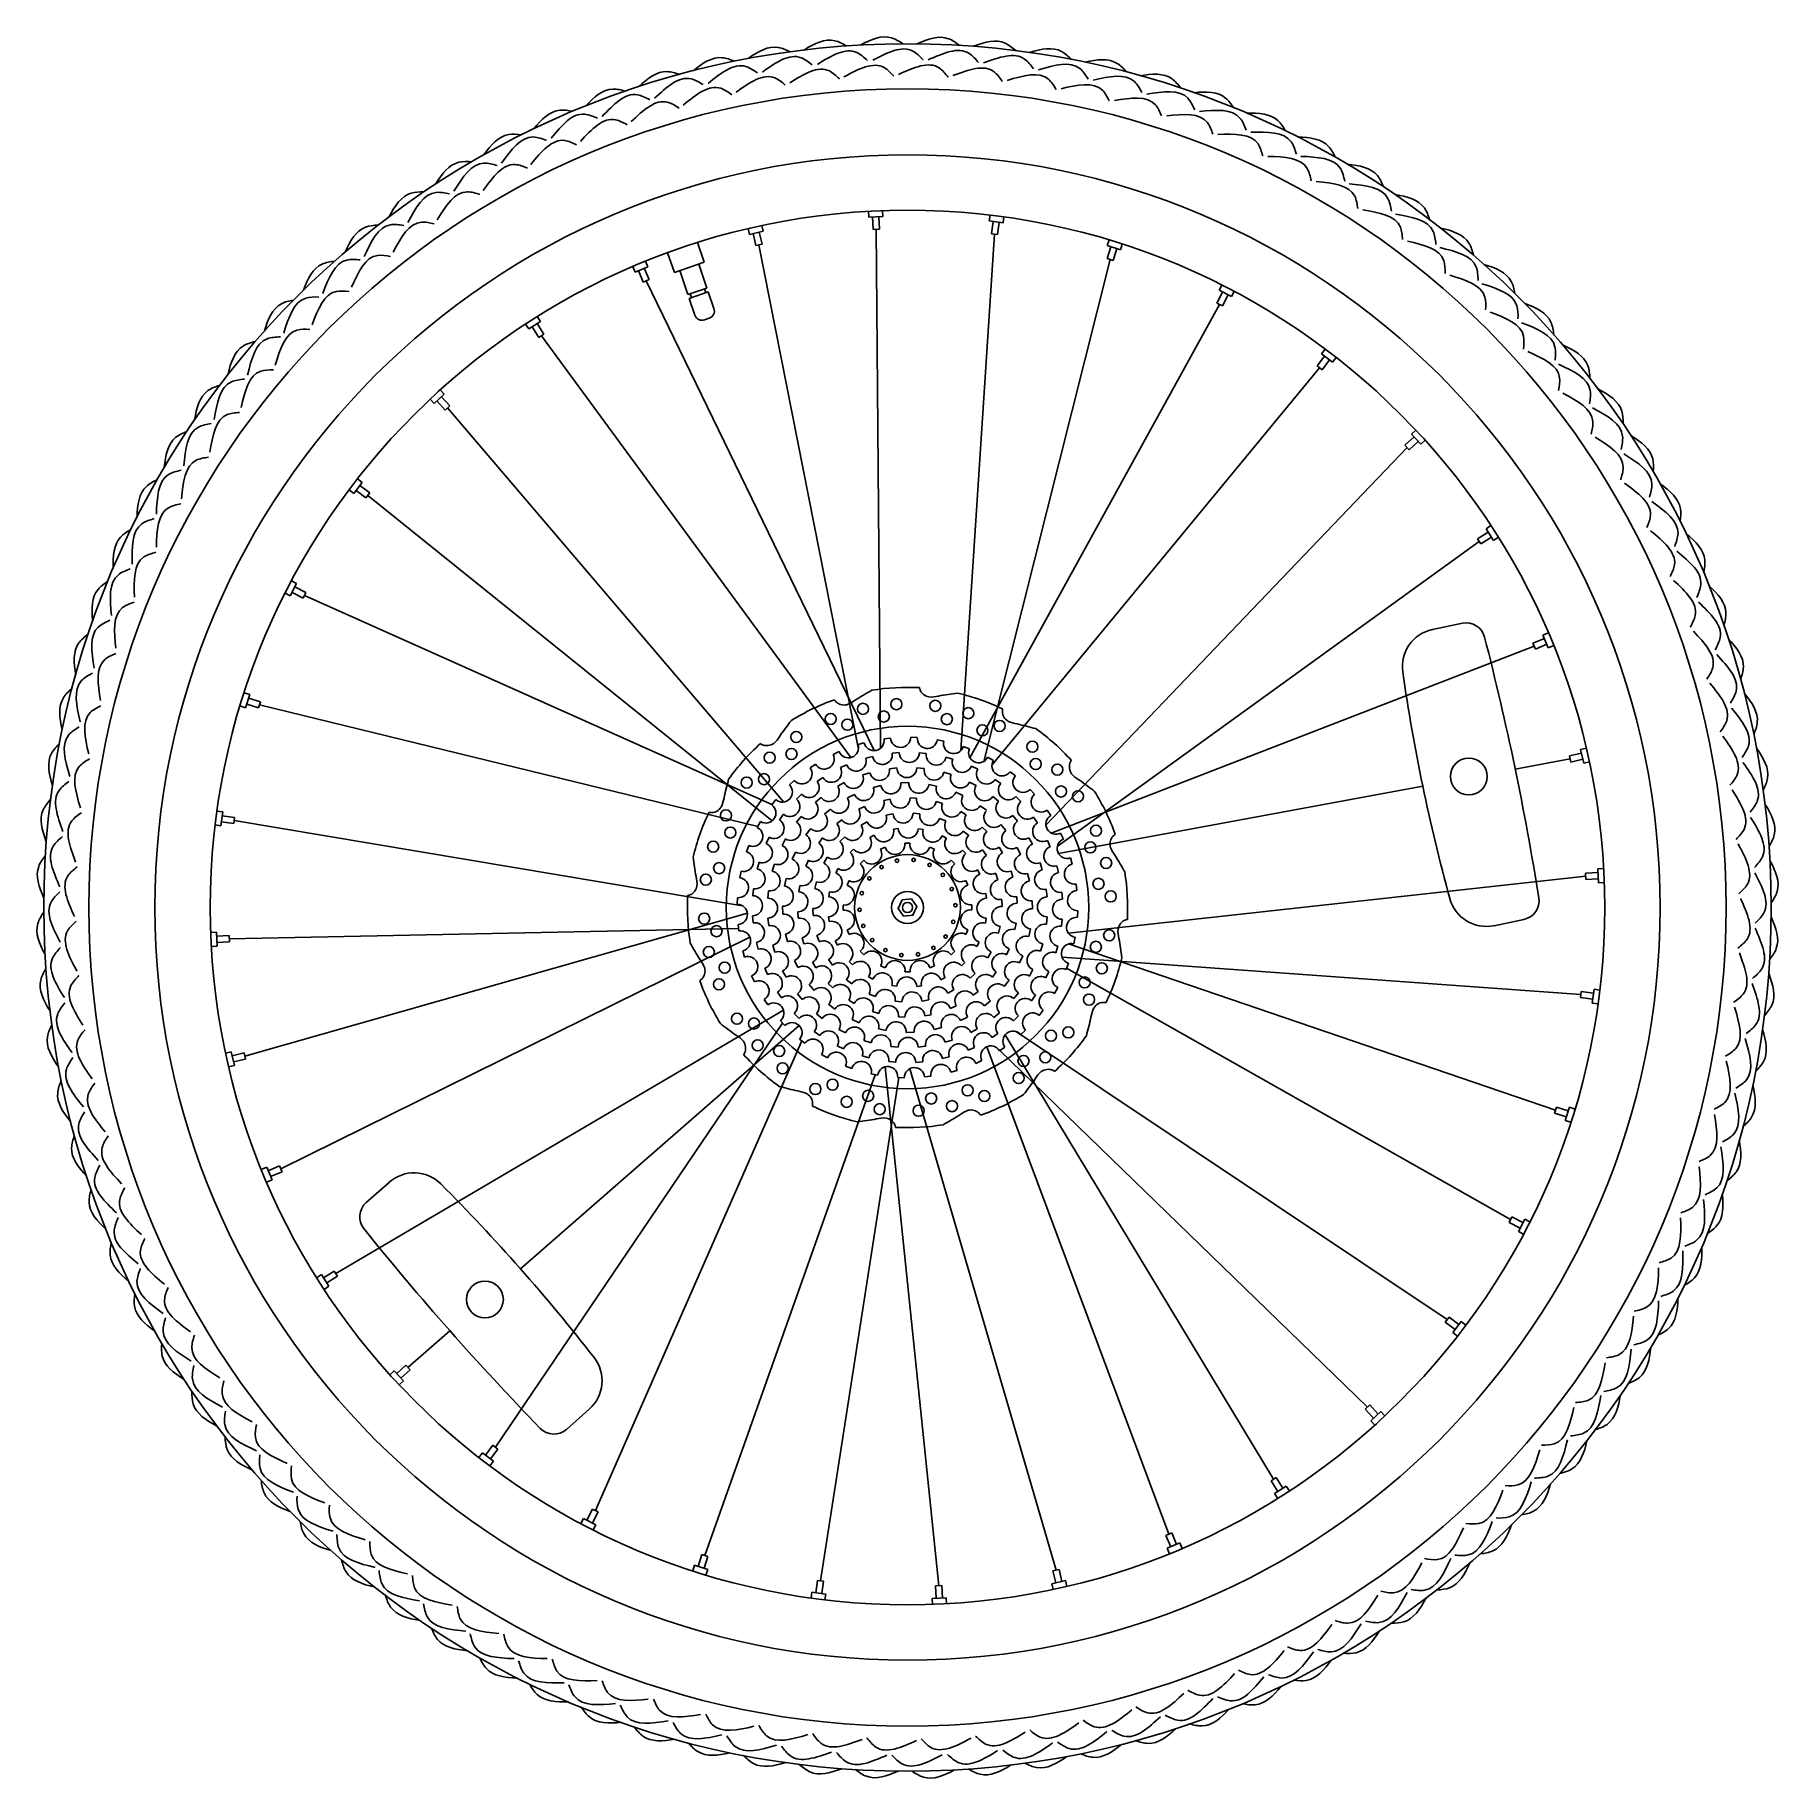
# Model space of a CAD drawing. Header units: millimetres. Extents: x -346 to 346, y -346 to 346.
import ezdxf

# ---------------------------------------------------------------- set-up
doc = ezdxf.new("R2010")
doc.units = ezdxf.units.MM
doc.layers.add('ceco.net 415 bike rim', color=7, linetype='Continuous')
doc.layers.add('ceco.net 415 bike tyres', color=8, linetype='Continuous')

msp = doc.modelspace()

# ---------------------------------------------------------------- linework, layer by layer
at = {"layer": 'ceco.net 415 bike rim'}
for p, q in [((-57.3, 268.22), (-57.81, 270.51)), ((-15.35, 273.84), (-15.46, 276.18)), ((-15.35, 273.84), (-9.85, 274.09)), ((-13.61, 268.98), (-13.84, 273.91)), ((-11.14, 269.1), (-11.37, 274.02)), ((-9.85, 274.09), (-9.96, 276.43)), ((32.43, 272.34), (32.73, 274.67)), ((32.43, 272.34), (37.89, 271.64)), ((33.3, 267.26), (33.94, 272.15)), ((35.76, 266.94), (36.39, 271.83)), ((37.89, 271.64), (38.19, 273.96)), ((-83.34, 263.76), (-80.68, 255.97)), ((-62.67, 267.01), (-63.18, 269.3)), ((-62.67, 267.01), (-57.3, 268.22)), ((-60.11, 262.53), (-61.19, 267.34)), ((-60.11, 262.53), (-57.7, 263.08)), ((-57.7, 263.08), (-58.78, 267.89)), ((-13.61, 268.98), (-11.14, 269.1)), ((-12.38, 269.04), (-10.66, 63.17)), ((34.53, 267.1), (21.16, 62.26)), ((33.3, 267.26), (35.76, 266.94)), ((79.23, 262.58), (79.93, 264.81)), ((84.49, 260.93), (85.19, 263.17)), ((-103, 254.19), (-103.91, 256.36)), ((-95.15, 259.74), (-92.49, 251.94)), ((-19.48, 62.78), (-58.91, 262.8)), ((30.31, 57.96), (80.39, 257.05)), ((79.21, 257.42), (80.68, 262.12)), ((79.21, 257.42), (81.57, 256.68)), ((79.23, 262.58), (84.49, 260.93)), ((81.57, 256.68), (83.04, 261.38)), ((-108.08, 252.07), (-108.99, 254.24)), ((-108.08, 252.07), (-103, 254.19)), ((-104.79, 248.11), (-106.69, 252.66)), ((-102.5, 249.06), (-104.4, 253.61)), ((-80.68, 255.97), (-92.49, 251.94)), ((-90.37, 252.66), (-87.11, 243.1)), ((-82.8, 255.24), (-79.54, 245.68)), ((-104.79, 248.11), (-102.5, 249.06)), ((-13.24, 62.23), (-103.65, 248.58)), ((-79.54, 245.68), (-87.11, 243.1)), ((-79.03, 244.18), (-86.6, 241.59)), ((-86.16, 243.42), (-85.65, 241.92)), ((-80.49, 245.36), (-79.97, 243.85)), ((-79.03, 244.18), (-76.77, 237.55)), ((122.7, 239.75), (124.97, 244.13)), ((123.63, 244.83), (124.7, 246.91)), ((123.63, 244.83), (128.51, 242.3)), ((124.9, 238.62), (127.17, 242.99)), ((128.51, 242.3), (129.59, 244.38)), ((-86.6, 241.59), (-84.34, 234.97)), ((24.75, 59.37), (123.8, 239.18)), ((122.7, 239.75), (124.9, 238.62)), ((-150.21, 229.48), (-151.48, 231.45)), ((-150.21, 229.48), (-145.58, 232.44)), ((-146.28, 226.14), (-148.94, 230.29)), ((-144.2, 227.48), (-146.85, 231.63)), ((-145.58, 232.44), (-146.84, 234.42)), ((-78.64, 233.74), (-80.53, 233.1)), ((-146.28, 226.14), (-144.2, 227.48)), ((-145.24, 226.81), (-22.47, 59.46)), ((162.47, 214.8), (165.46, 218.72)), ((162.47, 214.8), (164.44, 213.3)), ((164.26, 219.64), (165.68, 221.5)), ((164.26, 219.64), (168.64, 216.3)), ((164.44, 213.3), (167.43, 217.22)), ((168.64, 216.3), (170.06, 218.16)), ((163.46, 214.05), (33.48, 56.51)), ((-187.78, 199.91), (-189.37, 201.63)), ((-187.78, 199.91), (-183.73, 203.63)), ((-183.33, 197.3), (-186.67, 200.93)), ((-183.73, 203.63), (-185.32, 205.36)), ((-181.51, 198.98), (-184.84, 202.61)), ((-183.33, 197.3), (-181.51, 198.98)), ((-182.42, 198.14), (-49.03, 41.84)), ((199.91, 187.78), (201.63, 189.37)), ((199.91, 187.78), (203.63, 183.73)), ((198.14, 182.42), (54.91, 32.71)), ((197.3, 183.33), (200.93, 186.67)), ((197.3, 183.33), (198.98, 181.51)), ((198.98, 181.51), (202.61, 184.84)), ((203.63, 183.73), (205.36, 185.32)), ((-219.64, 164.26), (-216.3, 168.64)), ((-216.3, 168.64), (-218.16, 170.06)), ((-213.3, 164.44), (-217.22, 167.43)), ((-219.64, 164.26), (-221.5, 165.68)), ((-214.8, 162.47), (-218.72, 165.46)), ((-214.8, 162.47), (-213.3, 164.44)), ((-53.73, 34.32), (-214.05, 163.46)), ((226.14, 146.28), (230.29, 148.94)), ((226.14, 146.28), (227.48, 144.2)), ((227.48, 144.2), (231.63, 146.85)), ((229.48, 150.21), (231.45, 151.48)), ((229.48, 150.21), (232.44, 145.58)), ((232.44, 145.58), (234.42, 146.84)), ((59.4, 24.14), (226.81, 145.24)), ((-244.83, 123.63), (-246.91, 124.7)), ((-244.83, 123.63), (-242.3, 128.51)), ((-242.3, 128.51), (-244.38, 129.59)), ((-239.75, 122.7), (-244.13, 124.97)), ((-238.62, 124.9), (-242.99, 127.17)), ((-239.75, 122.7), (-238.62, 124.9)), ((-53.81, 40.81), (-239.18, 123.8)), ((208.23, 110.28), (220.11, 112.75)), ((248.11, 104.79), (252.66, 106.69)), ((248.11, 104.79), (249.06, 102.5)), ((249.06, 102.5), (253.61, 104.4)), ((252.07, 108.08), (254.24, 108.99)), ((252.07, 108.08), (254.19, 103)), ((254.19, 103), (256.36, 103.91)), ((57.01, 29.53), (248.58, 103.65)), ((-260.93, 84.49), (-263.17, 85.19)), ((-262.58, 79.23), (-260.93, 84.49)), ((-262.58, 79.23), (-264.81, 79.93)), ((-257.42, 79.21), (-262.12, 80.68)), ((-256.68, 81.57), (-261.38, 83.04)), ((-257.42, 79.21), (-256.68, 81.57)), ((-257.05, 80.39), (-59.42, 32.08)), ((-19.65, 64.61), (-17.13, 65.32)), ((-9.3, 66.89), (-6.7, 67.2)), ((1.28, 67.52), (3.89, 67.42)), ((11.82, 66.49), (14.39, 65.98)), ((22.08, 63.82), (24.54, 62.92)), ((267.01, 62.67), (269.3, 63.18)), ((267.01, 62.67), (268.22, 57.3)), ((-38.66, 55.38), (-36.48, 56.83)), ((-29.52, 60.74), (-27.14, 61.84)), ((-26.62, 55.48), (-24.11, 56.61)), ((-16.58, 59.26), (-13.91, 59.94)), ((-6.04, 61.24), (-3.29, 61.45)), ((6.63, 55.14), (3.72, 55.41)), ((4.69, 61.35), (7.43, 61.08)), ((15.27, 59.61), (17.92, 58.87)), ((25.39, 56.05), (27.87, 54.86)), ((31.79, 59.58), (34.08, 58.31)), ((262.8, 58.91), (241.07, 54.89)), ((262.53, 60.11), (267.34, 61.19)), ((262.53, 60.11), (263.08, 57.7)), ((263.08, 57.7), (267.89, 58.78)), ((268.22, 57.3), (270.51, 57.81)), ((-46.84, 48.65), (-44.92, 50.43)), ((-35.85, 50.02), (-33.58, 51.57)), ((-25.12, 49.53), (-27.69, 48.14)), ((-14.98, 53.48), (-17.76, 52.62)), ((-4.26, 55.37), (-7.16, 55.07)), ((-2.61, 49.47), (0.51, 49.53)), ((8.46, 48.81), (11.52, 48.18)), ((17.26, 52.79), (14.46, 53.62)), ((27.22, 48.4), (24.65, 49.77)), ((34.74, 50.79), (36.97, 49.19)), ((40.72, 53.88), (42.78, 52.26)), ((-53.88, 40.72), (-52.26, 42.78)), ((-43.99, 43.03), (-42.02, 44.95)), ((-34.3, 43.67), (-36.55, 41.81)), ((-23.81, 43.44), (-21.03, 44.85)), ((-13.55, 47.65), (-10.52, 48.4)), ((-9.41, 42.5), (-6.93, 42.98)), ((1.03, 43.52), (3.56, 43.39)), ((11.42, 42.01), (13.84, 41.28)), ((19.11, 45.7), (21.96, 44.4)), ((36.14, 42.16), (33.88, 44)), ((43.03, 43.99), (44.95, 42.02)), ((48.65, 46.84), (50.43, 44.92)), ((204.42, 48.11), (59.91, 21.38)), ((-271.64, 37.89), (-273.96, 38.19)), ((-272.34, 32.43), (-271.64, 37.89)), ((-266.94, 35.76), (-271.83, 36.39)), ((-267.26, 33.3), (-266.94, 35.76)), ((-50.79, 34.74), (-49.19, 36.97)), ((-44, 33.88), (-42.17, 36.14)), ((-32.88, 37.05), (-30.48, 39.05)), ((-28.09, 33.26), (-26.11, 34.84)), ((-19.31, 39.02), (-17.02, 40.07)), ((-8.44, 36.57), (-5.76, 37.09)), ((2.21, 37.47), (4.93, 37.21)), ((12.68, 35.33), (15.21, 34.32)), ((21.14, 38.06), (23.31, 36.77)), ((28.8, 40.3), (31.4, 38.57)), ((43.67, 34.3), (41.82, 36.55)), ((50.02, 35.84), (51.57, 33.57)), ((55.38, 38.65), (56.83, 36.48)), ((-272.34, 32.43), (-274.67, 32.73)), ((-267.26, 33.3), (-272.15, 33.94)), ((-267.1, 34.53), (-65.41, 0.7)), ((-59.58, 31.79), (-58.31, 34.08)), ((-56.05, 25.39), (-54.86, 27.87)), ((-40.3, 28.8), (-38.41, 31.29)), ((-26.87, 26.21), (-24.9, 28.09)), ((-18.4, 32.72), (-15.97, 33.97)), ((-14.9, 27.79), (-13.19, 28.64)), ((-5.59, 31.04), (-3.69, 31.32)), ((4.28, 31.24), (6.16, 30.93)), ((15.42, 27.51), (13.72, 28.39)), ((22.12, 30.33), (24.26, 28.64)), ((31.43, 30.12), (29.63, 31.89)), ((37.05, 32.88), (39.05, 30.48)), ((60.74, 29.52), (61.84, 27.14)), ((-63.82, 22.08), (-62.92, 24.54)), ((-48.41, 27.22), (-49.77, 24.64)), ((-45.7, 19.11), (-44.4, 21.96)), ((-33.69, 27.57), (-35.23, 25.57)), ((-22.76, 21.83), (-21.4, 23.17)), ((-10.73, 23.17), (-8.85, 23.95)), ((-1.04, 25.51), (0.99, 25.52)), ((8.8, 23.97), (10.68, 23.2)), ((23.17, 21.4), (21.83, 22.76)), ((29.77, 22.87), (31.35, 20.64)), ((36.4, 23.87), (37.73, 21.72)), ((43.44, 23.81), (44.85, 21.03)), ((49.53, 25.12), (48.14, 27.69)), ((55.48, 26.61), (56.61, 24.11)), ((-66.49, 11.82), (-65.98, 14.39)), ((-59.61, 15.27), (-58.87, 17.92)), ((-52.79, 17.25), (-53.62, 14.46)), ((-39.31, 18.71), (-40.33, 16.4)), ((-33.17, 17.58), (-31.8, 19.94)), ((-28.39, 13.72), (-27.51, 15.42)), ((18.74, 17.34), (17.31, 18.78)), ((28.64, 13.19), (27.79, 14.9)), ((41.83, 12.06), (41.06, 14.47)), ((53.48, 14.98), (52.62, 17.76)), ((59.26, 16.58), (59.94, 13.91)), ((64.61, 19.65), (65.32, 17.13)), ((273.84, 15.35), (276.18, 15.46)), ((273.84, 15.35), (274.09, 9.85)), ((-61.36, 4.69), (-61.09, 7.42)), ((-48.81, 8.46), (-48.18, 11.52)), ((-42.65, 8.76), (-43.08, 6.27)), ((-36.78, 7.52), (-36.13, 10.17)), ((-23.2, 10.68), (-23.97, 8.8)), ((23.95, 8.85), (23.17, 10.72)), ((35, 13.55), (35.89, 10.98)), ((47.65, 13.55), (48.41, 10.52)), ((55.37, 4.26), (55.07, 7.15)), ((269.04, 12.38), (63.8, -10.16)), ((66.89, 9.3), (67.2, 6.7)), ((268.98, 13.61), (273.91, 13.84)), ((268.98, 13.61), (269.1, 11.14)), ((269.1, 11.14), (274.02, 11.37)), ((274.09, 9.85), (276.43, 9.96)), ((-67.52, 1.28), (-67.42, 3.89)), ((-55.14, 6.62), (-55.41, 3.72)), ((-49.47, -2.61), (-49.53, 0.51)), ((-31.24, 4.28), (-30.93, 6.16)), ((-25.52, 0.99), (-25.52, -1.04)), ((25.52, -0.99), (25.51, 1.04)), ((31.04, 5.59), (31.32, 3.69)), ((37.4, 3.14), (37.53, 0.42)), ((43.5, 1.7), (43.33, 4.22)), ((49.47, 2.61), (49.53, -0.52)), ((61.24, 6.03), (61.45, 3.29)), ((-63.52, -2.21), (-262.81, -58.91)), ((-66.89, -9.3), (-67.2, -6.7)), ((-61.24, -6.04), (-61.45, -3.3)), ((-55.37, -4.26), (-55.07, -7.16)), ((-43.5, -1.7), (-43.33, -4.22)), ((-37.4, -3.14), (-37.53, -0.42)), ((-31.04, -5.59), (-31.32, -3.69)), ((31.24, -4.28), (30.93, -6.16)), ((42.64, -8.76), (43.08, -6.27)), ((55.14, -6.63), (55.41, -3.73)), ((61.36, -4.69), (61.09, -7.43)), ((67.52, -1.28), (67.42, -3.89)), ((232.65, -7.21), (244.54, -4.74)), ((-274.09, -9.85), (-276.43, -9.96)), ((-273.84, -15.35), (-274.09, -9.85)), ((-269.1, -11.14), (-274.02, -11.37)), ((-268.98, -13.61), (-273.91, -13.84)), ((-268.98, -13.61), (-269.1, -11.14)), ((-67.01, -8.32), (-269.04, -12.38)), ((-248.58, -103.65), (-62.49, -11.82)), ((-47.65, -13.55), (-48.41, -10.52)), ((-41.83, -12.06), (-41.06, -14.47)), ((-35, -13.55), (-35.9, -10.98)), ((-27.79, -14.9), (-28.64, -13.19)), ((-23.95, -8.85), (-23.18, -10.72)), ((23.19, -10.68), (23.97, -8.8)), ((28.39, -13.72), (27.51, -15.42)), ((36.77, -7.52), (36.13, -10.17)), ((48.81, -8.47), (48.18, -11.53)), ((66.49, -11.82), (65.98, -14.39)), ((-273.84, -15.35), (-276.18, -15.46)), ((-64.61, -19.65), (-65.33, -17.13)), ((-59.26, -16.58), (-59.94, -13.92)), ((-53.48, -14.98), (-52.62, -17.77)), ((-29.77, -22.87), (-31.35, -20.65)), ((-18.74, -17.34), (-17.31, -18.78)), ((18.78, -17.31), (17.34, -18.74)), ((33.16, -17.58), (31.8, -19.94)), ((39.31, -18.71), (40.33, -16.4)), ((44.4, -21.96), (45.7, -19.11)), ((52.79, -17.26), (53.62, -14.47)), ((58.87, -17.92), (59.61, -15.28)), ((61.29, -19.71), (267.1, -34.53)), ((63.88, -14.44), (257.05, -80.39)), ((-60.74, -29.52), (-61.84, -27.14)), ((-55.48, -26.62), (-56.62, -24.11)), ((-49.53, -25.13), (-48.14, -27.69)), ((-43.44, -23.81), (-44.85, -21.03)), ((-37.73, -21.72), (-36.41, -23.88)), ((-21.83, -22.76), (-23.17, -21.4)), ((-13.72, -28.39), (-15.42, -27.51)), ((-8.8, -23.97), (-10.68, -23.2)), ((1.04, -25.51), (-0.99, -25.52)), ((10.72, -23.17), (8.85, -23.95)), ((22.76, -21.83), (21.4, -23.17)), ((26.87, -26.21), (24.9, -28.09)), ((33.69, -27.58), (35.23, -25.57)), ((48.41, -27.22), (49.77, -24.65)), ((54.86, -27.87), (56.05, -25.39)), ((63.82, -22.08), (62.92, -24.54)), ((239.18, -123.8), (63.09, -24.08)), ((-50.02, -35.85), (-51.57, -33.58)), ((-43.67, -34.31), (-41.82, -36.55)), ((-37.05, -32.88), (-39.05, -30.48)), ((-31.44, -30.12), (-29.63, -31.89)), ((-22.1, -30.29), (-24.26, -28.64)), ((-12.68, -35.33), (-15.21, -34.32)), ((-4.28, -31.24), (-6.16, -30.93)), ((5.59, -31.04), (3.69, -31.32)), ((14.9, -27.79), (13.19, -28.64)), ((18.4, -32.72), (15.97, -33.97)), ((28.09, -33.26), (26.11, -34.84)), ((38.4, -31.29), (40.3, -28.8)), ((42.17, -36.14), (44, -33.88)), ((59.58, -31.79), (58.3, -34.08)), ((267.26, -33.3), (266.94, -35.76)), ((267.26, -33.3), (272.15, -33.94)), ((272.34, -32.43), (271.64, -37.89)), ((272.34, -32.43), (274.67, -32.73)), ((-226.81, -145.24), (-49.17, -40.7)), ((-55.38, -38.66), (-56.83, -36.48)), ((-28.8, -40.3), (-31.29, -38.41)), ((-23.31, -36.77), (-21.14, -38.06)), ((-13.84, -41.28), (-11.42, -42.01)), ((-2.21, -37.47), (-4.93, -37.21)), ((8.43, -36.58), (5.76, -37.09)), ((19.31, -39.02), (17.01, -40.07)), ((30.48, -39.05), (32.88, -37.05)), ((49.19, -36.98), (50.79, -34.74)), ((53.87, -40.72), (52.26, -42.78)), ((266.94, -35.76), (271.83, -36.39)), ((271.64, -37.89), (273.96, -38.19)), ((-49.52, -45.9), (-163.46, -214.05)), ((-42.97, -46.81), (-153.46, -143.37)), ((-48.65, -46.84), (-50.43, -44.92)), ((-43.03, -43.99), (-44.95, -42.02)), ((-36.14, -42.17), (-33.88, -44)), ((-27.22, -48.41), (-24.65, -49.77)), ((-21.96, -44.41), (-19.11, -45.7)), ((-11.53, -48.18), (-8.47, -48.81)), ((-1.03, -43.52), (-3.56, -43.39)), ((9.41, -42.51), (6.93, -42.98)), ((10.52, -48.41), (13.55, -47.65)), ((21.03, -44.85), (23.81, -43.44)), ((25.12, -49.53), (27.69, -48.14)), ((34.3, -43.68), (36.55, -41.82)), ((42.02, -44.96), (43.99, -43.03)), ((-123.8, -239.18), (-41.91, -52.94)), ((-40.72, -53.88), (-42.78, -52.26)), ((-34.74, -50.79), (-36.97, -49.19)), ((-27.87, -54.86), (-25.39, -56.05)), ((-17.26, -52.79), (-14.46, -53.62)), ((-6.63, -55.14), (-3.73, -55.41)), ((-0.52, -49.53), (2.61, -49.47)), ((4.26, -55.37), (7.16, -55.07)), ((14.98, -53.48), (17.76, -52.62)), ((103.65, -248.58), (31.44, -55.24)), ((33.58, -51.57), (35.85, -50.02)), ((38.65, -55.38), (36.48, -56.83)), ((38.7, -50.55), (145.24, -226.81)), ((214.05, -163.46), (42.84, -49.12)), ((46.84, -48.65), (44.92, -50.43)), ((-268.22, -57.3), (-270.51, -57.81)), ((-267.01, -62.67), (-268.22, -57.3)), ((-263.08, -57.7), (-267.89, -58.78)), ((-262.53, -60.11), (-267.34, -61.19)), ((-262.53, -60.11), (-263.08, -57.7)), ((-31.79, -59.58), (-34.08, -58.31)), ((-17.92, -58.87), (-15.27, -59.61)), ((-7.43, -61.09), (-4.69, -61.36)), ((3.29, -61.45), (6.04, -61.24)), ((13.91, -59.94), (16.58, -59.26)), ((24.11, -56.62), (26.62, -55.48)), ((29.52, -60.74), (27.14, -61.84)), ((36.61, -56.75), (182.42, -198.14)), ((-267.01, -62.67), (-269.3, -63.18)), ((-80.39, -257.05), (-12.76, -66.31)), ((-3.44, -67.44), (-34.53, -267.1)), ((-22.08, -63.82), (-24.54, -62.92)), ((-11.83, -66.49), (-14.39, -65.98)), ((-8.83, -63.19), (12.37, -269.04)), ((-1.28, -67.52), (-3.89, -67.42)), ((58.91, -262.8), (0.88, -63.93)), ((9.3, -66.89), (6.7, -67.2)), ((19.65, -64.61), (17.13, -65.32)), ((257.42, -79.21), (256.68, -81.57)), ((256.68, -81.57), (261.38, -83.04)), ((257.42, -79.21), (262.12, -80.68)), ((262.58, -79.23), (260.93, -84.49)), ((262.58, -79.23), (264.81, -79.93)), ((260.93, -84.49), (263.17, -85.19)), ((-254.19, -103), (-256.36, -103.91)), ((-252.07, -108.08), (-254.19, -103)), ((-249.06, -102.5), (-253.61, -104.4)), ((-248.11, -104.79), (-249.06, -102.5)), ((-252.07, -108.08), (-254.24, -108.99)), ((-248.11, -104.79), (-252.66, -106.69)), ((-205.66, -109.02), (-214.75, -117.06)), ((239.75, -122.7), (238.62, -124.9)), ((239.75, -122.7), (244.13, -124.97)), ((244.83, -123.63), (242.3, -128.51)), ((244.83, -123.63), (246.91, -124.7)), ((238.62, -124.9), (242.99, -127.17)), ((242.3, -128.51), (244.38, -129.59)), ((-227.48, -144.2), (-231.63, -146.85)), ((-226.14, -146.28), (-227.48, -144.2)), ((-232.44, -145.58), (-234.42, -146.84)), ((-229.48, -150.21), (-232.44, -145.58)), ((-229.48, -150.21), (-231.45, -151.48)), ((-226.14, -146.28), (-230.29, -148.94)), ((214.8, -162.47), (213.3, -164.44)), ((213.3, -164.44), (217.22, -167.43)), ((214.8, -162.47), (218.72, -165.46)), ((219.64, -164.26), (216.3, -168.64)), ((219.64, -164.26), (221.5, -165.68)), ((-181.53, -167.89), (-198.14, -182.42)), ((216.3, -168.64), (218.16, -170.06)), ((-203.63, -183.73), (-205.36, -185.32)), ((-199.91, -187.78), (-203.63, -183.73)), ((-198.98, -181.51), (-202.61, -184.84)), ((-197.3, -183.33), (-200.93, -186.67)), ((-197.3, -183.33), (-198.98, -181.51)), ((-199.91, -187.78), (-201.63, -189.37)), ((-126.22, -198.97), (-135.32, -207)), ((183.33, -197.3), (181.51, -198.98)), ((181.51, -198.98), (184.84, -202.61)), ((183.33, -197.3), (186.67, -200.93)), ((187.78, -199.91), (183.73, -203.63)), ((187.78, -199.91), (189.37, -201.63)), ((183.73, -203.63), (185.32, -205.36)), ((-164.44, -213.3), (-167.43, -217.22)), ((-162.47, -214.8), (-164.44, -213.3)), ((-168.64, -216.3), (-170.06, -218.16)), ((-164.26, -219.64), (-168.64, -216.3)), ((-164.26, -219.64), (-165.68, -221.5)), ((-162.47, -214.8), (-165.46, -218.72)), ((146.28, -226.14), (144.2, -227.48)), ((144.2, -227.48), (146.85, -231.63)), ((146.28, -226.14), (148.94, -230.29)), ((150.21, -229.48), (145.58, -232.44)), ((145.58, -232.44), (146.84, -234.42)), ((150.21, -229.48), (151.48, -231.45)), ((-124.9, -238.62), (-127.17, -242.99)), ((-122.7, -239.75), (-124.97, -244.13)), ((-122.7, -239.75), (-124.9, -238.62)), ((-128.51, -242.3), (-129.59, -244.38)), ((-123.63, -244.83), (-128.51, -242.3)), ((-123.63, -244.83), (-124.7, -246.91)), ((104.79, -248.11), (102.5, -249.06)), ((102.5, -249.06), (104.4, -253.61)), ((104.79, -248.11), (106.69, -252.66)), ((108.08, -252.07), (103, -254.19)), ((103, -254.19), (103.91, -256.36)), ((108.08, -252.07), (108.99, -254.24)), ((-84.49, -260.93), (-85.19, -263.17)), ((-79.23, -262.58), (-84.49, -260.93)), ((-81.57, -256.68), (-83.04, -261.38)), ((-79.21, -257.42), (-81.57, -256.68)), ((-79.21, -257.42), (-80.68, -262.12)), ((-79.23, -262.58), (-79.93, -264.81)), ((60.11, -262.53), (57.7, -263.08)), ((60.11, -262.53), (61.19, -267.34)), ((-35.76, -266.94), (-36.39, -271.83)), ((-33.3, -267.26), (-35.76, -266.94)), ((-33.3, -267.26), (-33.94, -272.15)), ((13.61, -268.98), (11.14, -269.1)), ((11.14, -269.1), (11.37, -274.02)), ((13.61, -268.98), (13.84, -273.91)), ((62.67, -267.01), (57.3, -268.22)), ((57.3, -268.22), (57.81, -270.51)), ((57.7, -263.08), (58.78, -267.89)), ((62.67, -267.01), (63.18, -269.3)), ((-37.89, -271.64), (-38.19, -273.96)), ((-32.43, -272.34), (-37.89, -271.64)), ((-32.43, -272.34), (-32.73, -274.67)), ((15.35, -273.84), (9.85, -274.09)), ((9.85, -274.09), (9.96, -276.43)), ((15.35, -273.84), (15.46, -276.18))]:
    msp.add_line(p, q, dxfattribs=at)
msp.add_lwpolyline([(-2.17, 3.05), (-3.73, -0.36), (-1.55, -3.41), (2.17, -3.05), (3.73, 0.36), (1.55, 3.41)], close=True, dxfattribs=at)
for centre, radius in [((0, 0), 342.61), ((0, 0), 324.72), ((0, 0), 298.54), ((0, 0), 276.61), ((-30.45, 74.8), 2.2), ((-17.66, 78.8), 2.2), ((-9.4, 75.75), 2.2), ((-4.39, 80.64), 2.2), ((11.03, 80), 2.2), ((15.62, 74.72), 2.2), ((24.1, 77.07), 2.2), ((0, 0), 71.87), ((-44.12, 67.64), 2.2), ((-23.83, 72.52), 2.2), ((29.73, 70.3), 2.2), ((36.52, 72.03), 2.2), ((-46.02, 60.9), 2.2), ((49.55, 63.77), 2.2), ((-54.7, 59.41), 2.2), ((50.88, 56.9), 2.2), ((59.41, 54.7), 2.2), ((222.64, 51.99), 7.3), ((-63.77, 49.55), 2.2), ((-56.9, 50.89), 2.2), ((60.9, 46.02), 2.2), ((67.64, 44.12), 2.2), ((-72.03, 36.52), 2.2), ((-70.3, 29.73), 2.2), ((74.8, 30.45), 2.2), ((-77.07, 24.1), 2.2), ((0, 0), 20.96), ((72.52, 23.83), 2.2), ((-74.72, 15.62), 2.2), ((-10.27, 16.03), 0.668), ((-4.16, 18.58), 0.668), ((2.44, 18.88), 0.668), ((8.75, 16.91), 0.668), ((78.8, 17.66), 2.2), ((-80, 11.03), 2.2), ((-15.13, 11.56), 0.668), ((14.01, 12.9), 0.668), ((17.57, 7.33), 0.668), ((75.75, 9.4), 2.2), ((-18.17, 5.68), 0.668), ((0, 0), 6.37), ((0, 0), 2.02), ((19.02, 0.88), 0.668), ((80.63, 4.39), 2.2), ((-80.64, -4.39), 2.2), ((-19.02, -0.88), 0.668), ((-17.57, -7.33), 0.668), ((18.17, -5.68), 0.668), ((-75.75, -9.4), 2.2), ((-14.01, -12.9), 0.668), ((15.13, -11.56), 0.668), ((74.72, -15.62), 2.2), ((80, -11.03), 2.2), ((-78.8, -17.66), 2.2), ((-8.75, -16.91), 0.668), ((-2.44, -18.88), 0.668), ((4.16, -18.58), 0.668), ((10.27, -16.03), 0.668), ((-72.52, -23.83), 2.2), ((70.3, -29.73), 2.2), ((77.07, -24.1), 2.2), ((-74.8, -30.45), 2.2), ((72.03, -36.52), 2.2), ((-67.64, -44.12), 2.2), ((-60.9, -46.02), 2.2), ((63.77, -49.55), 2.2), ((-59.41, -54.69), 2.2), ((-50.89, -56.9), 2.2), ((56.9, -50.88), 2.2), ((-49.55, -63.77), 2.2), ((46.02, -60.9), 2.2), ((54.7, -59.41), 2.2), ((-29.73, -70.3), 2.2), ((44.12, -67.64), 2.2), ((-36.52, -72.03), 2.2), ((-24.1, -77.07), 2.2), ((-15.62, -74.72), 2.2), ((9.4, -75.75), 2.2), ((23.83, -72.51), 2.2), ((30.45, -74.79), 2.2), ((-11.03, -80), 2.2), ((4.39, -80.63), 2.2), ((17.66, -78.8), 2.2), ((-167.62, -155.48), 7.3)]:
    msp.add_circle(centre, radius, dxfattribs=at)
for centre, radius, start, end in [((-79.61, 236.58), 3, 288.82635, 18.82635), ((-81.5, 235.94), 3, 198.82635, 288.82635), ((221.64, 105.41), 7.5, 14.46844, 101.74583), ((211.28, 95.59), 15, 101.74583, 188.21792), ((-848.56, -170.74), 1112.75, 9.02322, 14.46844), ((935.06, 200.12), 746.29, 188.21792, 195.27375), ((0, 0), 87.33, 86.90502, 99.32203), ((0, 0), 87.33, 64.40502, 76.82203), ((0, 0), 87.33, 109.40502, 121.82203), ((0, 0), 87.33, 41.90502, 54.32203), ((0, 0), 87.33, 131.90502, 144.32203), ((-23.44, 63.34), 3.99, 202.00067, 18.61114), ((-13.24, 66.22), 3.99, 193.00067, 9.61114), ((-2.72, 67.48), 3.99, 184.00067, 0.61114), ((7.87, 67.07), 3.99, 175.00067, 351.61114), ((18.27, 65.02), 3.99, 166.00067, 342.61114), ((28.21, 61.36), 3.99, 157.00067, 333.61114), ((-33.06, 58.89), 3.99, 211.00067, 27.61114), ((-30.16, 53.64), 3.99, 211.20859, 27.48859), ((-20.39, 58.06), 3.99, 201.20859, 17.48859), ((-10, 60.72), 3.99, 191.20859, 7.48859), ((-0.27, 55.53), 3.99, 182.33716, 358.2151), ((0.7, 61.53), 3.99, 181.20859, 357.48859), ((11.37, 60.47), 3.99, 171.20859, 347.48859), ((21.7, 57.58), 3.99, 161.20859, 337.48859), ((37.46, 56.19), 3.99, 148.00067, 324.61114), ((-49.64, 45.79), 3.99, 229.00067, 45.61114), ((-41.86, 52.99), 3.99, 220.00067, 36.61114), ((-39.02, 47.58), 3.99, 221.20859, 37.48859), ((-21.5, 51.2), 3.99, 204.83716, 20.7151), ((-11.1, 54.41), 3.99, 193.58716, 9.4651), ((-6.59, 49.1), 3.99, 189.94999, 5.32839), ((4.5, 49.33), 3.99, 177.09284, 352.47125), ((10.57, 54.52), 3.99, 171.08716, 346.9651), ((21.01, 51.41), 3.99, 159.83716, 335.7151), ((31.37, 52.94), 3.99, 151.20859, 327.48859), ((40.09, 46.68), 3.99, 141.20859, 317.48859), ((45.79, 49.64), 3.99, 139.00067, 315.61114), ((-46.69, 40.09), 3.99, 231.20859, 47.48859), ((-39.46, 39.08), 3.99, 227.33716, 43.2151), ((-31.08, 46.03), 3.99, 216.08716, 31.9651), ((-27.24, 41.38), 3.99, 215.66427, 31.04268), ((-17.35, 46.4), 3.99, 202.80713, 18.18553), ((-13.27, 41.46), 3.99, 200.37639, 15.11744), ((-2.96, 43.43), 3.99, 186.53024, 1.27129), ((7.52, 42.88), 3.99, 172.68408, 347.42514), ((15.37, 47.09), 3.99, 164.2357, 339.6141), ((25.46, 42.49), 3.99, 151.37856, 326.75696), ((30.63, 46.32), 3.99, 148.58716, 324.4651), ((39.08, 39.46), 3.99, 137.33716, 313.2151), ((47.59, 39.01), 3.99, 131.20859, 307.48859), ((52.99, 41.86), 3.99, 130.00067, 306.61114), ((0, 0), 87.33, 19.40502, 31.82203), ((0, 0), 87.33, 154.40502, 166.82203), ((-56.19, 37.46), 3.99, 238.00067, 54.61114), ((-52.94, 31.37), 3.99, 241.20859, 57.48859), ((-35.76, 34.28), 3.99, 228.52142, 43.89982), ((-22.81, 37.08), 3.99, 214.22255, 28.9636), ((-12.27, 35.47), 3.99, 202.13596, 16.03565), ((-1.78, 37.49), 3.99, 185.77232, 359.67202), ((8.85, 36.48), 3.99, 169.40868, 343.30838), ((17.56, 39.84), 3.99, 158.83793, 333.57898), ((26.58, 34.47), 3.99, 144.99178, 319.73283), ((34.28, 35.76), 3.99, 138.52142, 313.89982), ((58.89, 33.06), 3.99, 121.00067, 297.61114), ((-61.36, 28.21), 3.99, 247.00067, 63.61114), ((-46.32, 30.63), 3.99, 238.58716, 54.4651), ((-42.49, 25.46), 3.99, 241.37856, 56.75696), ((-31.02, 30.55), 3.99, 228.0687, 42.80975), ((-21.77, 30.58), 3.99, 218.49959, 32.39929), ((-18.3, 25.68), 3.99, 219.09591, 31.83355), ((-9.46, 30.08), 3.99, 201.09591, 13.83355), ((0.29, 31.53), 3.99, 183.09591, 355.83355), ((10.02, 29.9), 3.99, 165.09591, 337.83355), ((18.77, 32.5), 3.99, 153.04505, 326.94474), ((27.17, 25.9), 3.99, 136.68141, 310.58111), ((34.06, 27.11), 3.99, 131.14562, 305.88667), ((41.38, 27.23), 3.99, 125.66427, 301.04268), ((46.03, 31.07), 3.99, 126.08716, 301.9651), ((53.64, 30.16), 3.99, 121.20859, 297.48859), ((-65.02, 18.27), 3.99, 256.00067, 72.61114), ((-57.58, 21.7), 3.99, 251.20859, 67.48859), ((-51.41, 21), 3.99, 249.83716, 65.7151), ((-37.43, 22.24), 3.99, 241.91485, 56.65591), ((-29.5, 23.2), 3.99, 234.86323, 48.76293), ((-25.34, 18.77), 3.99, 237.09591, 49.83355), ((-14.21, 21.22), 3.99, 218.29184, 29.31996), ((-5.01, 25.04), 3.99, 195.79184, 6.81996), ((4.96, 25.05), 3.99, 173.29184, 344.31996), ((14.17, 21.25), 3.99, 150.79184, 321.81996), ((18.77, 25.34), 3.99, 147.09591, 319.83355), ((25.68, 18.3), 3.99, 129.09591, 301.83355), ((39.56, 18.17), 3.99, 117.29947, 292.04052), ((46.4, 17.34), 3.99, 112.80713, 288.18553), ((51.21, 21.5), 3.99, 114.83716, 290.7151), ((58.06, 20.39), 3.99, 111.20859, 287.48859), ((63.34, 23.44), 3.99, 112.00067, 288.61114), ((-60.48, 11.37), 3.99, 261.20859, 77.48859), ((-54.52, 10.57), 3.99, 261.08716, 76.9651), ((-47.09, 15.37), 3.99, 254.2357, 69.6141), ((-41.66, 12.63), 3.99, 255.76101, 70.50206), ((-34.85, 13.95), 3.99, 251.22687, 65.12656), ((-21.25, 14.17), 3.99, 240.79184, 51.81996), ((0, 0), 25.54, 132.77829, 137.33402), ((21.22, 14.21), 3.99, 128.29184, 299.31996), ((33.36, 17.2), 3.99, 120.31778, 294.21747), ((54.42, 11.1), 3.99, 103.58716, 279.4651), ((60.72, 9.99), 3.99, 101.20859, 277.48859), ((66.22, 13.24), 3.99, 103.00067, 279.61114), ((0, 0), 87.33, 356.90502, 9.32203), ((-67.07, 7.87), 3.99, 265.00067, 81.61114), ((-49.33, 4.5), 3.99, 267.09284, 82.47125), ((-37.37, 3.57), 3.99, 267.5905, 81.4902), ((-29.9, 10.02), 3.99, 255.09591, 67.83355), ((-25.05, 4.96), 3.99, 263.29184, 74.31996), ((25.04, 5.01), 3.99, 105.79184, 276.81996), ((30.08, 9.46), 3.99, 111.09591, 283.83355), ((36.86, 7.1), 3.99, 103.95414, 277.85384), ((42.76, 8.17), 3.99, 103.45331, 278.19437), ((49.1, 6.58), 3.99, 99.94999, 275.32839), ((0, 0), 87.33, 176.90502, 189.32203), ((-67.48, -2.72), 3.99, 274.00067, 90.61114), ((-61.53, 0.7), 3.99, 271.20859, 87.48859), ((-55.54, -0.27), 3.99, 272.33716, 88.2151), ((-43.48, 2.29), 3.99, 269.60716, 84.34821), ((-31.53, 0.29), 3.99, 273.09591, 85.83355), ((31.53, -0.29), 3.99, 93.09591, 265.83355), ((37.36, -3.57), 3.99, 87.5905, 261.4902), ((43.47, -2.3), 3.99, 89.60716, 264.34821), ((55.54, 0.27), 3.99, 92.33716, 268.2151), ((61.53, -0.7), 3.99, 91.20859, 267.48859), ((67.48, 2.72), 3.99, 94.00067, 270.61114), ((229.6, 7.48), 15, 195.27375, 281.74583), ((243.01, 2.61), 7.5, 281.74583, 9.02322), ((-60.72, -10), 3.99, 281.20859, 97.48859), ((-49.1, -6.59), 3.99, 279.94999, 95.32839), ((-42.76, -8.18), 3.99, 283.45331, 98.19437), ((-36.86, -7.1), 3.99, 283.95414, 97.85384), ((-30.08, -9.46), 3.99, 291.09591, 103.83355), ((-25.04, -5.01), 3.99, 285.79184, 96.81996), ((25.05, -4.96), 3.99, 83.29184, 254.31996), ((29.9, -10.03), 3.99, 75.09591, 247.83355), ((49.33, -4.51), 3.99, 87.09284, 262.47125), ((54.52, -10.57), 3.99, 81.08716, 256.9651), ((67.07, -7.87), 3.99, 85.00067, 261.61114), ((-66.22, -13.24), 3.99, 283.00067, 99.61114), ((-54.42, -11.1), 3.99, 283.58716, 99.4651), ((-46.4, -17.35), 3.99, 292.80713, 108.18553), ((-33.37, -17.2), 3.99, 300.31778, 114.21747), ((-21.22, -14.21), 3.99, 308.29184, 119.31996), ((21.24, -14.17), 3.99, 60.79184, 231.81996), ((34.84, -13.95), 3.99, 71.22687, 245.12656), ((41.66, -12.63), 3.99, 75.76101, 250.50206), ((47.09, -15.37), 3.99, 74.2357, 249.6141), ((60.48, -11.38), 3.99, 81.20859, 257.48859), ((-63.34, -23.44), 3.99, 292.00067, 108.61114), ((-58.06, -20.39), 3.99, 291.20859, 107.48859), ((-51.21, -21.5), 3.99, 294.83716, 110.7151), ((-39.56, -18.17), 3.99, 297.29947, 112.04052), ((-25.69, -18.3), 3.99, 309.09591, 121.83355), ((-14.17, -21.25), 3.99, 330.79184, 141.81996), ((14.21, -21.22), 3.99, 38.29184, 209.31996), ((25.34, -18.77), 3.99, 57.09591, 229.83355), ((29.5, -23.21), 3.99, 54.86323, 228.76293), ((37.43, -22.24), 3.99, 61.91485, 236.65591), ((51.41, -21.01), 3.99, 69.83716, 245.7151), ((57.58, -21.7), 3.99, 71.20859, 247.48859), ((65.02, -18.27), 3.99, 76.00067, 252.61114), ((0, 0), 87.33, 334.40502, 346.82203), ((-53.64, -30.16), 3.99, 301.20859, 117.48859), ((-46.03, -31.08), 3.99, 306.08716, 121.9651), ((-41.38, -27.24), 3.99, 305.66427, 121.04268), ((-34.06, -27.11), 3.99, 311.14562, 125.88667), ((-27.17, -25.9), 3.99, 316.68141, 130.58111), ((-18.77, -25.34), 3.99, 327.09591, 139.83355), ((-10.02, -29.9), 3.99, 345.09591, 157.83355), ((-4.96, -25.05), 3.99, 353.29184, 164.31996), ((-0.29, -31.53), 3.99, 3.09591, 175.83355), ((5.01, -25.04), 3.99, 15.79184, 186.81996), ((9.46, -30.08), 3.99, 21.09591, 193.83355), ((18.3, -25.69), 3.99, 39.09591, 211.83355), ((21.77, -30.58), 3.99, 38.49959, 212.39929), ((31.02, -30.55), 3.99, 48.0687, 222.80975), ((42.49, -25.46), 3.99, 61.37856, 236.75696), ((46.32, -30.63), 3.99, 58.58716, 234.4651), ((52.94, -31.37), 3.99, 61.20859, 237.48859), ((61.36, -28.21), 3.99, 67.00067, 243.61114), ((0, 0), 87.33, 199.40502, 211.82203), ((-58.89, -33.06), 3.99, 301.00067, 117.61114), ((-34.28, -35.76), 3.99, 318.52142, 133.89982), ((-26.59, -34.48), 3.99, 324.99178, 139.73283), ((-18.77, -32.51), 3.99, 333.04505, 146.94474), ((-8.85, -36.48), 3.99, 349.40868, 163.30838), ((1.78, -37.49), 3.99, 5.77232, 179.67202), ((12.27, -35.47), 3.99, 22.13596, 196.03565), ((22.81, -37.08), 3.99, 34.22255, 208.9636), ((35.76, -34.28), 3.99, 48.52142, 223.89982), ((56.19, -37.47), 3.99, 58.00067, 234.61114), ((-53, -41.86), 3.99, 310.00067, 126.61114), ((-47.59, -39.02), 3.99, 311.20859, 127.48859), ((-39.08, -39.46), 3.99, 317.33716, 133.2151), ((-25.46, -42.49), 3.99, 331.37856, 146.75696), ((-17.56, -39.84), 3.99, 338.83793, 153.57898), ((-7.52, -42.88), 3.99, 352.68408, 167.42514), ((2.96, -43.44), 3.99, 6.53024, 181.27129), ((13.27, -41.46), 3.99, 20.37639, 195.11744), ((27.23, -41.38), 3.99, 35.66427, 211.04268), ((39.46, -39.08), 3.99, 47.33716, 223.2151), ((46.69, -40.09), 3.99, 51.20859, 227.48859), ((-45.79, -49.64), 3.99, 319.00067, 135.61114), ((-40.09, -46.69), 3.99, 321.20859, 137.48859), ((-30.63, -46.33), 3.99, 328.58716, 144.4651), ((-21.01, -51.41), 3.99, 339.83716, 155.7151), ((-15.37, -47.09), 3.99, 344.2357, 159.6141), ((-4.51, -49.33), 3.99, 357.09284, 172.47125), ((6.58, -49.1), 3.99, 9.94999, 185.32839), ((17.34, -46.4), 3.99, 22.80713, 198.18553), ((21.5, -51.21), 3.99, 24.83716, 200.7151), ((31.08, -46.03), 3.99, 36.08716, 211.9651), ((39.02, -47.59), 3.99, 41.20859, 217.48859), ((49.64, -45.79), 3.99, 49.00067, 225.61114), ((-37.47, -56.19), 3.99, 328.00067, 144.61114), ((-31.37, -52.94), 3.99, 331.20859, 147.48859), ((-21.7, -57.58), 3.99, 341.20859, 157.48859), ((-10.57, -54.52), 3.99, 351.08716, 166.9651), ((0.27, -55.54), 3.99, 2.33716, 178.2151), ((11.1, -54.42), 3.99, 13.58716, 189.4651), ((20.39, -58.06), 3.99, 21.20859, 197.48859), ((30.16, -53.64), 3.99, 31.20859, 207.48859), ((33.05, -58.89), 3.99, 31.00067, 207.61114), ((41.86, -52.99), 3.99, 40.00067, 216.61114), ((0, 0), 87.33, 311.90502, 324.32203), ((0, 0), 87.33, 221.90502, 234.32203), ((-28.21, -61.36), 3.99, 337.00067, 153.61114), ((-18.27, -65.02), 3.99, 346.00067, 162.61114), ((-11.37, -60.48), 3.99, 351.20859, 167.48859), ((-0.7, -61.53), 3.99, 1.20859, 177.48859), ((10, -60.72), 3.99, 11.20859, 187.48859), ((13.24, -66.22), 3.99, 13.00067, 189.61114), ((23.44, -63.34), 3.99, 22.00067, 198.61114), ((-7.87, -67.07), 3.99, 355.00067, 171.61114), ((2.72, -67.48), 3.99, 4.00067, 180.61114), ((0, 0), 87.33, 289.40502, 301.82203), ((0, 0), 87.33, 244.40502, 256.82203), ((0, 0), 87.33, 266.90502, 279.32203), ((-195.73, -120.26), 15, 44.97688, 131.44896), ((-713.04, -637.16), 746.29, 37.92105, 44.97688), ((-209.79, -122.68), 7.5, 131.44896, 218.72635), ((652.46, 568.77), 1112.75, 218.72635, 224.17158), ((-136.15, -187.72), 15, 311.44896, 37.92105), ((-140.28, -201.38), 7.5, 224.17158, 311.44896)]:
    msp.add_arc(centre, radius, start, end, dxfattribs=at)
for points in [[(-29.02, 82.37), (-28.76, 82.04), (-28.11, 81.19), (-26.39, 80.29), (-23.54, 80.25), (-19.65, 83.04), (-16.35, 84.92), (-14.15, 86.18)], [(4.72, 87.21), (4.82, 86.8), (5.1, 85.76), (6.34, 84.28), (8.96, 83.15), (13.62, 84.24), (17.39, 84.72), (19.91, 85.04)], [(37.73, 78.77), (37.67, 78.34), (37.53, 77.28), (38.11, 75.44), (40.1, 73.39), (44.82, 72.62), (48.49, 71.61), (50.94, 70.94)], [(-58.33, 65), (-57.96, 64.79), (-57.04, 64.25), (-55.11, 64.08), (-52.46, 65.13), (-49.93, 69.2), (-47.61, 72.2), (-46.05, 74.21)], [(65, 58.33), (64.79, 57.96), (64.25, 57.04), (64.08, 55.11), (65.13, 52.46), (69.2, 49.94), (72.2, 47.61), (74.21, 46.05)], [(-78.76, 37.73), (-78.34, 37.67), (-77.28, 37.53), (-75.43, 38.11), (-73.39, 40.1), (-72.61, 44.82), (-71.61, 48.49), (-70.94, 50.94)], [(82.37, 29.02), (82.04, 28.76), (81.18, 28.11), (80.29, 26.39), (80.25, 23.55), (83.04, 19.65), (84.92, 16.35), (86.18, 14.15)], [(-87.21, 4.72), (-86.8, 4.82), (-85.76, 5.1), (-84.28, 6.34), (-83.15, 8.96), (-84.24, 13.62), (-84.72, 17.39), (-85.03, 19.91)], [(87.21, -4.71), (86.8, -4.82), (85.76, -5.1), (84.28, -6.34), (83.15, -8.96), (84.24, -13.62), (84.72, -17.39), (85.03, -19.91)], [(-82.37, -29.02), (-82.04, -28.76), (-81.18, -28.11), (-80.29, -26.39), (-80.25, -23.54), (-83.04, -19.65), (-84.92, -16.35), (-86.18, -14.15)], [(78.76, -37.73), (78.34, -37.67), (77.28, -37.53), (75.43, -38.11), (73.39, -40.1), (72.61, -44.82), (71.61, -48.49), (70.94, -50.94)], [(-65, -58.33), (-64.79, -57.96), (-64.25, -57.04), (-64.08, -55.11), (-65.13, -52.46), (-69.2, -49.93), (-72.2, -47.6), (-74.21, -46.05)], [(58.33, -65), (57.96, -64.78), (57.04, -64.25), (55.11, -64.07), (52.46, -65.13), (49.93, -69.2), (47.61, -72.2), (46.05, -74.21)], [(-37.73, -78.76), (-37.67, -78.34), (-37.53, -77.28), (-38.11, -75.43), (-40.1, -73.39), (-44.82, -72.61), (-48.49, -71.61), (-50.94, -70.94)], [(29.02, -82.37), (28.76, -82.03), (28.11, -81.18), (26.39, -80.29), (23.54, -80.25), (19.65, -83.04), (16.35, -84.92), (14.15, -86.18)], [(-4.72, -87.21), (-4.82, -86.8), (-5.1, -85.76), (-6.34, -84.28), (-8.96, -83.15), (-13.62, -84.24), (-17.39, -84.72), (-19.91, -85.03)]]:
    msp.add_open_spline(points, degree=3, knots=[0, 0, 0, 0, 1.265155, 3.187887, 5.583091, 9.401751, 17.081344, 17.081344, 17.081344, 17.081344], dxfattribs=at)
at = {"layer": 'ceco.net 415 bike tyres'}
for points, knots in [([(-46.53, 339.43), (-48.11, 340.22), (-53.73, 342.72), (-59.24, 339.58), (-63.19, 336.73)], [1.290026, 1.290026, 1.290026, 1.290026, 6.384144, 19.446481, 19.446481, 19.446481, 19.446481]), ([(-24.23, 341.75), (-25.75, 342.64), (-31.2, 345.5), (-36.91, 342.73), (-41.03, 340.14)], [1.290026, 1.290026, 1.290026, 1.290026, 6.384144, 19.446481, 19.446481, 19.446481, 19.446481]), ([(-15.84, 335.98), (-17.22, 337.22), (-22.87, 342.31), (-30.21, 337.83), (-35.76, 334.44)], [0, 0, 0, 0, 5.278026, 21.651368, 21.651368, 21.651368, 21.651368]), ([(-1.82, 342.6), (-3.29, 343.59), (-8.54, 346.8), (-14.41, 344.41), (-18.7, 342.09)], [1.290026, 1.290026, 1.290026, 1.290026, 6.384144, 19.446481, 19.446481, 19.446481, 19.446481]), ([(6.17, 336.3), (4.87, 337.62), (-0.43, 343.07), (-8.05, 339.08), (-13.81, 336.06)], [0, 0, 0, 0, 5.278026, 21.651368, 21.651368, 21.651368, 21.651368]), ([(20.59, 341.99), (19.19, 343.07), (14.16, 346.62), (8.14, 344.61), (3.71, 342.59)], [1.290026, 1.290026, 1.290026, 1.290026, 6.384144, 19.446481, 19.446481, 19.446481, 19.446481]), ([(28.15, 335.17), (26.94, 336.58), (22.01, 342.36), (14.14, 338.88), (8.2, 336.25)], [0, 0, 0, 0, 5.278026, 21.651368, 21.651368, 21.651368, 21.651368]), ([(42.91, 339.91), (41.59, 341.08), (36.8, 344.95), (30.67, 343.34), (26.11, 341.61)], [1.290026, 1.290026, 1.290026, 1.290026, 6.384144, 19.446481, 19.446481, 19.446481, 19.446481]), ([(50.01, 332.61), (48.9, 334.1), (44.35, 340.19), (36.28, 337.23), (30.17, 334.99)], [0, 0, 0, 0, 5.278026, 21.651368, 21.651368, 21.651368, 21.651368]), ([(65.05, 336.37), (63.81, 337.63), (59.28, 341.81), (53.06, 340.6), (48.4, 339.17)], [1.290026, 1.290026, 1.290026, 1.290026, 6.384144, 19.446481, 19.446481, 19.446481, 19.446481]), ([(-68.63, 335.66), (-70.26, 336.35), (-76.03, 338.47), (-81.33, 334.98), (-85.08, 331.87)], [1.290026, 1.290026, 1.290026, 1.290026, 6.384144, 19.446481, 19.446481, 19.446481, 19.446481]), ([(-59.56, 331.04), (-61.09, 332.09), (-67.35, 336.39), (-74.05, 330.99), (-79.11, 326.91)], [0, 0, 0, 0, 5.278026, 21.651368, 21.651368, 21.651368, 21.651368]), ([(-37.78, 334.22), (-39.24, 335.37), (-45.21, 340.08), (-52.24, 335.13), (-57.56, 331.38)], [0, 0, 0, 0, 5.278026, 21.651368, 21.651368, 21.651368, 21.651368]), ([(-27.03, 328.68), (-28.32, 329.91), (-33.76, 335.13), (-41.09, 330.6), (-46.68, 327.14)], [0, 0, 0, 0, 5.072032, 21.445374, 21.445374, 21.445374, 21.445374]), ([(-5.47, 329.74), (-6.68, 331.06), (-11.77, 336.62), (-19.38, 332.58), (-25.19, 329.5)], [0, 0, 0, 0, 5.072032, 21.445374, 21.445374, 21.445374, 21.445374]), ([(16.1, 329.39), (14.99, 330.78), (10.27, 336.67), (2.42, 333.14), (-3.58, 330.44)], [0, 0, 0, 0, 5.072032, 21.445374, 21.445374, 21.445374, 21.445374]), ([(37.61, 327.63), (36.59, 329.1), (32.27, 335.28), (24.2, 332.27), (18.04, 329.97)], [0, 0, 0, 0, 5.072032, 21.445374, 21.445374, 21.445374, 21.445374]), ([(71.66, 328.63), (70.65, 330.19), (66.51, 336.56), (58.26, 334.14), (52.02, 332.3)], [0, 0, 0, 0, 5.278026, 21.651368, 21.651368, 21.651368, 21.651368]), ([(86.91, 331.4), (85.75, 332.73), (81.51, 337.2), (75.22, 336.4), (70.48, 335.28)], [1.290026, 1.290026, 1.290026, 1.290026, 6.384144, 19.446481, 19.446481, 19.446481, 19.446481]), ([(-90.43, 330.45), (-92.1, 331.03), (-98.01, 332.78), (-103.06, 328.94), (-106.6, 325.6)], [1.290026, 1.290026, 1.290026, 1.290026, 6.384144, 19.446481, 19.446481, 19.446481, 19.446481]), ([(-81.08, 326.43), (-82.68, 327.38), (-89.21, 331.27), (-95.54, 325.44), (-100.32, 321.04)], [0, 0, 0, 0, 5.278026, 21.651368, 21.651368, 21.651368, 21.651368]), ([(-69.7, 322.34), (-71.14, 323.39), (-77.21, 327.86), (-83.89, 322.41), (-88.98, 318.25)], [0, 0, 0, 0, 5.072032, 21.445374, 21.445374, 21.445374, 21.445374]), ([(-48.47, 326.2), (-49.83, 327.35), (-55.6, 332.21), (-62.62, 327.21), (-67.98, 323.39)], [0, 0, 0, 0, 5.072032, 21.445374, 21.445374, 21.445374, 21.445374]), ([(58.96, 324.47), (58.04, 326), (54.13, 332.45), (45.88, 329.97), (39.58, 328.08)], [0, 0, 0, 0, 5.072032, 21.445374, 21.445374, 21.445374, 21.445374]), ([(80.06, 319.92), (79.23, 321.5), (75.76, 328.2), (67.36, 326.27), (60.95, 324.79)], [0, 0, 0, 0, 5.072032, 21.445374, 21.445374, 21.445374, 21.445374]), ([(93, 323.24), (92.09, 324.86), (88.38, 331.49), (79.98, 329.61), (73.64, 328.19)], [0, 0, 0, 0, 5.278026, 21.651368, 21.651368, 21.651368, 21.651368]), ([(108.4, 325), (107.33, 326.41), (103.39, 331.15), (97.06, 330.76), (92.25, 329.95)], [1.290026, 1.290026, 1.290026, 1.290026, 6.384144, 19.446481, 19.446481, 19.446481, 19.446481]), ([(-111.85, 323.83), (-113.56, 324.3), (-119.56, 325.65), (-124.35, 321.5), (-127.67, 317.93)], [1.290026, 1.290026, 1.290026, 1.290026, 6.384144, 19.446481, 19.446481, 19.446481, 19.446481]), ([(-102.26, 320.43), (-103.91, 321.27), (-110.69, 324.73), (-116.62, 318.5), (-121.1, 313.79)], [0, 0, 0, 0, 5.278026, 21.651368, 21.651368, 21.651368, 21.651368]), ([(-90.63, 317.09), (-92.13, 318.05), (-98.49, 322.11), (-104.79, 316.24), (-109.61, 311.75)], [0, 0, 0, 0, 5.072032, 21.445374, 21.445374, 21.445374, 21.445374]), ([(100.81, 314), (100.09, 315.63), (97.06, 322.54), (88.56, 321.16), (82.06, 320.11)], [0, 0, 0, 0, 5.072032, 21.445374, 21.445374, 21.445374, 21.445374]), ([(113.94, 316.47), (113.14, 318.14), (109.87, 325), (101.37, 323.67), (94.95, 322.67)], [0, 0, 0, 0, 5.278026, 21.651368, 21.651368, 21.651368, 21.651368]), ([(129.42, 317.22), (128.45, 318.69), (124.83, 323.67), (118.48, 323.71), (113.64, 323.21)], [1.290026, 1.290026, 1.290026, 1.290026, 6.384144, 19.446481, 19.446481, 19.446481, 19.446481]), ([(-132.79, 315.82), (-134.52, 316.18), (-140.61, 317.14), (-145.11, 312.68), (-148.19, 308.9)], [1.290026, 1.290026, 1.290026, 1.290026, 6.384144, 19.446481, 19.446481, 19.446481, 19.446481]), ([(-123, 313.06), (-124.7, 313.79), (-131.69, 316.79), (-137.2, 310.19), (-141.37, 305.2)], [0, 0, 0, 0, 5.278026, 21.651368, 21.651368, 21.651368, 21.651368]), ([(-111.17, 310.48), (-112.74, 311.34), (-119.35, 314.98), (-125.25, 308.7), (-129.76, 303.91)], [0, 0, 0, 0, 5.072032, 21.445374, 21.445374, 21.445374, 21.445374]), ([(121.13, 306.73), (120.52, 308.41), (117.95, 315.5), (109.37, 314.68), (102.82, 314.05)], [0, 0, 0, 0, 5.072032, 21.445374, 21.445374, 21.445374, 21.445374]), ([(134.39, 308.34), (133.7, 310.06), (130.89, 317.12), (122.32, 316.35), (115.85, 315.77)], [0, 0, 0, 0, 5.278026, 21.651368, 21.651368, 21.651368, 21.651368]), ([(149.89, 308.08), (149.02, 309.61), (145.73, 314.82), (139.4, 315.26), (134.53, 315.09)], [1.290026, 1.290026, 1.290026, 1.290026, 6.384144, 19.446481, 19.446481, 19.446481, 19.446481]), ([(-153.16, 306.46), (-154.91, 306.7), (-161.05, 307.26), (-165.25, 302.51), (-168.08, 298.54)], [1.290026, 1.290026, 1.290026, 1.290026, 6.384144, 19.446481, 19.446481, 19.446481, 19.446481]), ([(-143.21, 304.34), (-144.96, 304.96), (-152.12, 307.5), (-157.19, 300.55), (-161.02, 295.3)], [0, 0, 0, 0, 5.278026, 21.651368, 21.651368, 21.651368, 21.651368]), ([(-131.24, 302.55), (-132.86, 303.3), (-139.69, 306.5), (-145.18, 299.85), (-149.36, 294.78)], [0, 0, 0, 0, 5.072032, 21.445374, 21.445374, 21.445374, 21.445374]), ([(140.93, 298.16), (140.43, 299.87), (138.33, 307.11), (129.72, 306.85), (123.14, 306.66)], [0, 0, 0, 0, 5.072032, 21.445374, 21.445374, 21.445374, 21.445374]), ([(154.27, 298.89), (153.7, 300.65), (151.35, 307.88), (142.75, 307.67), (136.25, 307.51)], [0, 0, 0, 0, 5.278026, 21.651368, 21.651368, 21.651368, 21.651368]), ([(169.72, 297.61), (168.95, 299.2), (166.01, 304.61), (159.72, 305.47), (154.85, 305.61)], [1.290026, 1.290026, 1.290026, 1.290026, 6.384144, 19.446481, 19.446481, 19.446481, 19.446481]), ([(160.13, 288.3), (159.75, 290.04), (158.12, 297.41), (149.51, 297.71), (142.94, 297.95)], [0, 0, 0, 0, 5.072032, 21.445374, 21.445374, 21.445374, 21.445374]), ([(173.49, 288.16), (173.03, 289.95), (171.16, 297.32), (162.57, 297.68), (156.07, 297.94)], [0, 0, 0, 0, 5.278026, 21.651368, 21.651368, 21.651368, 21.651368]), ([(-172.88, 295.79), (-174.64, 295.92), (-180.8, 296.07), (-184.68, 291.06), (-187.24, 286.91)], [1.290026, 1.290026, 1.290026, 1.290026, 6.384144, 19.446481, 19.446481, 19.446481, 19.446481]), ([(-162.81, 294.32), (-164.59, 294.83), (-171.91, 296.89), (-176.51, 289.63), (-179.99, 284.13)], [0, 0, 0, 0, 5.278026, 21.651368, 21.651368, 21.651368, 21.651368]), ([(-150.75, 293.31), (-152.41, 293.96), (-159.44, 296.71), (-164.48, 289.71), (-168.32, 284.38)], [0, 0, 0, 0, 5.072032, 21.445374, 21.445374, 21.445374, 21.445374]), ([(188.82, 285.87), (188.16, 287.51), (185.57, 293.1), (179.36, 294.37), (174.51, 294.83)], [1.290026, 1.290026, 1.290026, 1.290026, 6.384144, 19.446481, 19.446481, 19.446481, 19.446481]), ([(-191.85, 283.85), (-193.62, 283.86), (-199.78, 283.61), (-203.33, 278.36), (-205.61, 274.05)], [1.290026, 1.290026, 1.290026, 1.290026, 6.384144, 19.446481, 19.446481, 19.446481, 19.446481]), ([(-169.61, 282.83), (-171.31, 283.36), (-178.5, 285.64), (-183.07, 278.34), (-186.56, 272.76)], [0, 0, 0, 0, 5.072032, 21.445374, 21.445374, 21.445374, 21.445374]), ([(178.64, 277.21), (178.37, 278.97), (177.23, 286.43), (168.66, 287.3), (162.12, 287.96)], [0, 0, 0, 0, 5.072032, 21.445374, 21.445374, 21.445374, 21.445374]), ([(191.96, 276.19), (191.63, 278.02), (190.24, 285.49), (181.69, 286.41), (175.22, 287.1)], [0, 0, 0, 0, 5.278026, 21.651368, 21.651368, 21.651368, 21.651368]), ([(-181.71, 283.05), (-183.52, 283.43), (-190.96, 285.01), (-195.08, 277.46), (-198.19, 271.75)], [0, 0, 0, 0, 5.278026, 21.651368, 21.651368, 21.651368, 21.651368]), ([(207.12, 272.91), (206.56, 274.59), (204.35, 280.34), (198.23, 282.01), (193.42, 282.79)], [1.290026, 1.290026, 1.290026, 1.290026, 6.384144, 19.446481, 19.446481, 19.446481, 19.446481]), ([(-210.01, 270.69), (-211.77, 270.59), (-217.9, 269.94), (-221.1, 264.46), (-223.09, 260.02)], [1.290026, 1.290026, 1.290026, 1.290026, 6.384144, 19.446481, 19.446481, 19.446481, 19.446481]), ([(-199.83, 270.55), (-201.67, 270.82), (-209.19, 271.91), (-212.81, 264.11), (-215.54, 258.21)], [0, 0, 0, 0, 5.278026, 21.651368, 21.651368, 21.651368, 21.651368]), ([(-187.75, 271.13), (-189.48, 271.55), (-196.8, 273.36), (-200.88, 265.77), (-204, 259.97)], [0, 0, 0, 0, 5.072032, 21.445374, 21.445374, 21.445374, 21.445374]), ([(196.39, 264.93), (196.24, 266.71), (195.59, 274.23), (187.09, 275.65), (180.6, 276.74)], [0, 0, 0, 0, 5.072032, 21.445374, 21.445374, 21.445374, 21.445374]), ([(209.62, 263.05), (209.4, 264.89), (208.51, 272.44), (200.03, 273.91), (193.62, 275.02)], [0, 0, 0, 0, 5.278026, 21.651368, 21.651368, 21.651368, 21.651368]), ([(213.3, 251.52), (213.26, 253.3), (213.11, 260.85), (204.72, 262.82), (198.32, 264.34)], [0, 0, 0, 0, 5.072032, 21.445374, 21.445374, 21.445374, 21.445374]), ([(224.52, 258.78), (224.07, 260.49), (222.24, 266.37), (216.25, 268.44), (211.5, 269.53)], [1.290026, 1.290026, 1.290026, 1.290026, 6.384144, 19.446481, 19.446481, 19.446481, 19.446481]), ([(-227.26, 256.38), (-229.02, 256.16), (-235.09, 255.11), (-237.92, 249.44), (-239.62, 244.87)], [1.290026, 1.290026, 1.290026, 1.290026, 6.384144, 19.446481, 19.446481, 19.446481, 19.446481]), ([(-217.1, 256.91), (-218.95, 257.05), (-226.53, 257.65), (-229.62, 249.63), (-231.97, 243.56)], [0, 0, 0, 0, 5.278026, 21.651368, 21.651368, 21.651368, 21.651368]), ([(-205.08, 258.27), (-206.83, 258.58), (-214.26, 259.9), (-217.84, 252.06), (-220.57, 246.08)], [0, 0, 0, 0, 5.072032, 21.445374, 21.445374, 21.445374, 21.445374]), ([(226.37, 248.77), (226.27, 250.63), (225.88, 258.22), (217.52, 260.24), (211.2, 261.77)], [0, 0, 0, 0, 5.278026, 21.651368, 21.651368, 21.651368, 21.651368]), ([(229.29, 237.03), (229.37, 238.81), (229.71, 246.35), (221.47, 248.87), (215.18, 250.8)], [0, 0, 0, 0, 5.072032, 21.445374, 21.445374, 21.445374, 21.445374]), ([(240.97, 243.54), (240.63, 245.28), (239.19, 251.27), (233.34, 253.72), (228.67, 255.12)], [1.290026, 1.290026, 1.290026, 1.290026, 6.384144, 19.446481, 19.446481, 19.446481, 19.446481]), ([(-221.53, 244.3), (-223.3, 244.5), (-230.8, 245.33), (-233.85, 237.27), (-236.19, 231.12)], [0, 0, 0, 0, 5.072032, 21.445374, 21.445374, 21.445374, 21.445374]), ([(242.16, 233.44), (242.18, 235.29), (242.28, 242.89), (234.07, 245.46), (227.87, 247.4)], [0, 0, 0, 0, 5.278026, 21.651368, 21.651368, 21.651368, 21.651368]), ([(-243.54, 240.97), (-245.28, 240.63), (-251.27, 239.19), (-253.72, 233.34), (-255.12, 228.67)], [1.290026, 1.290026, 1.290026, 1.290026, 6.384144, 19.446481, 19.446481, 19.446481, 19.446481]), ([(-233.44, 242.16), (-235.29, 242.18), (-242.89, 242.28), (-245.46, 234.07), (-247.4, 227.87)], [0, 0, 0, 0, 5.278026, 21.651368, 21.651368, 21.651368, 21.651368]), ([(244.3, 221.53), (244.5, 223.3), (245.33, 230.8), (237.27, 233.85), (231.12, 236.19)], [0, 0, 0, 0, 5.072032, 21.445374, 21.445374, 21.445374, 21.445374]), ([(256.38, 227.26), (256.16, 229.02), (255.11, 235.09), (249.44, 237.92), (244.87, 239.62)], [1.290026, 1.290026, 1.290026, 1.290026, 6.384144, 19.446481, 19.446481, 19.446481, 19.446481]), ([(-237.03, 229.29), (-238.81, 229.37), (-246.35, 229.71), (-248.87, 221.47), (-250.8, 215.18)], [0, 0, 0, 0, 5.072032, 21.445374, 21.445374, 21.445374, 21.445374]), ([(256.91, 217.1), (257.05, 218.95), (257.65, 226.53), (249.63, 229.62), (243.56, 231.97)], [0, 0, 0, 0, 5.278026, 21.651368, 21.651368, 21.651368, 21.651368]), ([(-258.78, 224.52), (-260.49, 224.07), (-266.37, 222.24), (-268.44, 216.25), (-269.53, 211.5)], [1.290026, 1.290026, 1.290026, 1.290026, 6.384144, 19.446481, 19.446481, 19.446481, 19.446481]), ([(-248.77, 226.37), (-250.63, 226.27), (-258.22, 225.88), (-260.24, 217.52), (-261.77, 211.2)], [0, 0, 0, 0, 5.278026, 21.651368, 21.651368, 21.651368, 21.651368]), ([(270.69, 210.01), (270.59, 211.77), (269.94, 217.9), (264.46, 221.1), (260.02, 223.09)], [1.290026, 1.290026, 1.290026, 1.290026, 6.384144, 19.446481, 19.446481, 19.446481, 19.446481]), ([(258.27, 205.08), (258.58, 206.83), (259.9, 214.26), (252.06, 217.84), (246.08, 220.57)], [0, 0, 0, 0, 5.072032, 21.445374, 21.445374, 21.445374, 21.445374]), ([(270.55, 199.83), (270.82, 201.67), (271.91, 209.19), (264.11, 212.81), (258.21, 215.54)], [0, 0, 0, 0, 5.278026, 21.651368, 21.651368, 21.651368, 21.651368]), ([(-263.05, 209.62), (-264.89, 209.4), (-272.44, 208.51), (-273.91, 200.03), (-275.02, 193.62)], [0, 0, 0, 0, 5.278026, 21.651368, 21.651368, 21.651368, 21.651368]), ([(-251.52, 213.3), (-253.3, 213.26), (-260.85, 213.11), (-262.82, 204.72), (-264.34, 198.32)], [0, 0, 0, 0, 5.072032, 21.445374, 21.445374, 21.445374, 21.445374]), ([(-272.91, 207.12), (-274.59, 206.56), (-280.34, 204.35), (-282.01, 198.23), (-282.79, 193.42)], [1.290026, 1.290026, 1.290026, 1.290026, 6.384144, 19.446481, 19.446481, 19.446481, 19.446481]), ([(271.13, 187.75), (271.55, 189.48), (273.36, 196.8), (265.77, 200.88), (259.97, 204)], [0, 0, 0, 0, 5.072032, 21.445374, 21.445374, 21.445374, 21.445374]), ([(283.85, 191.85), (283.86, 193.62), (283.61, 199.78), (278.36, 203.33), (274.05, 205.61)], [1.290026, 1.290026, 1.290026, 1.290026, 6.384144, 19.446481, 19.446481, 19.446481, 19.446481]), ([(-264.93, 196.39), (-266.71, 196.24), (-274.23, 195.59), (-275.65, 187.09), (-276.74, 180.6)], [0, 0, 0, 0, 5.072032, 21.445374, 21.445374, 21.445374, 21.445374]), ([(283.05, 181.71), (283.43, 183.52), (285.01, 190.96), (277.46, 195.08), (271.75, 198.19)], [0, 0, 0, 0, 5.278026, 21.651368, 21.651368, 21.651368, 21.651368]), ([(-285.87, 188.82), (-287.51, 188.16), (-293.1, 185.57), (-294.37, 179.36), (-294.83, 174.51)], [1.290026, 1.290026, 1.290026, 1.290026, 6.384144, 19.446481, 19.446481, 19.446481, 19.446481]), ([(-276.19, 191.96), (-278.02, 191.63), (-285.49, 190.24), (-286.41, 181.69), (-287.1, 175.22)], [0, 0, 0, 0, 5.278026, 21.651368, 21.651368, 21.651368, 21.651368]), ([(295.79, 172.88), (295.92, 174.64), (296.07, 180.8), (291.06, 184.68), (286.91, 187.24)], [1.290026, 1.290026, 1.290026, 1.290026, 6.384144, 19.446481, 19.446481, 19.446481, 19.446481]), ([(282.83, 169.61), (283.36, 171.31), (285.64, 178.5), (278.34, 183.07), (272.76, 186.56)], [0, 0, 0, 0, 5.072032, 21.445374, 21.445374, 21.445374, 21.445374]), ([(294.32, 162.81), (294.83, 164.59), (296.89, 171.91), (289.63, 176.51), (284.13, 179.99)], [0, 0, 0, 0, 5.278026, 21.651368, 21.651368, 21.651368, 21.651368]), ([(-288.16, 173.49), (-289.95, 173.03), (-297.32, 171.16), (-297.68, 162.57), (-297.94, 156.07)], [0, 0, 0, 0, 5.278026, 21.651368, 21.651368, 21.651368, 21.651368]), ([(-277.21, 178.64), (-278.97, 178.37), (-286.43, 177.23), (-287.3, 168.66), (-287.96, 162.12)], [0, 0, 0, 0, 5.072032, 21.445374, 21.445374, 21.445374, 21.445374]), ([(-297.61, 169.72), (-299.2, 168.95), (-304.61, 166.01), (-305.47, 159.72), (-305.61, 154.85)], [1.290026, 1.290026, 1.290026, 1.290026, 6.384144, 19.446481, 19.446481, 19.446481, 19.446481]), ([(293.31, 150.75), (293.96, 152.41), (296.71, 159.44), (289.71, 164.48), (284.38, 168.32)], [0, 0, 0, 0, 5.072032, 21.445374, 21.445374, 21.445374, 21.445374]), ([(306.46, 153.16), (306.7, 154.91), (307.26, 161.05), (302.51, 165.25), (298.54, 168.08)], [1.290026, 1.290026, 1.290026, 1.290026, 6.384144, 19.446481, 19.446481, 19.446481, 19.446481]), ([(-288.3, 160.13), (-290.04, 159.75), (-297.41, 158.12), (-297.71, 149.51), (-297.95, 142.94)], [0, 0, 0, 0, 5.072032, 21.445374, 21.445374, 21.445374, 21.445374]), ([(304.34, 143.21), (304.96, 144.96), (307.5, 152.12), (300.55, 157.19), (295.3, 161.02)], [0, 0, 0, 0, 5.278026, 21.651368, 21.651368, 21.651368, 21.651368]), ([(-298.89, 154.27), (-300.65, 153.7), (-307.88, 151.35), (-307.67, 142.75), (-307.51, 136.25)], [0, 0, 0, 0, 5.278026, 21.651368, 21.651368, 21.651368, 21.651368]), ([(-308.08, 149.89), (-309.61, 149.02), (-314.82, 145.73), (-315.26, 139.4), (-315.09, 134.53)], [1.290026, 1.290026, 1.290026, 1.290026, 6.384144, 19.446481, 19.446481, 19.446481, 19.446481]), ([(302.55, 131.24), (303.3, 132.86), (306.5, 139.69), (299.85, 145.18), (294.78, 149.36)], [0, 0, 0, 0, 5.072032, 21.445374, 21.445374, 21.445374, 21.445374]), ([(315.82, 132.79), (316.18, 134.52), (317.14, 140.61), (312.68, 145.11), (308.9, 148.19)], [1.290026, 1.290026, 1.290026, 1.290026, 6.384144, 19.446481, 19.446481, 19.446481, 19.446481]), ([(-298.16, 140.93), (-299.87, 140.43), (-307.11, 138.33), (-306.85, 129.72), (-306.66, 123.14)], [0, 0, 0, 0, 5.072032, 21.445374, 21.445374, 21.445374, 21.445374]), ([(313.06, 123), (313.79, 124.7), (316.79, 131.69), (310.19, 137.2), (305.2, 141.37)], [0, 0, 0, 0, 5.278026, 21.651368, 21.651368, 21.651368, 21.651368]), ([(-308.34, 134.39), (-310.06, 133.7), (-317.12, 130.89), (-316.35, 122.32), (-315.77, 115.85)], [0, 0, 0, 0, 5.278026, 21.651368, 21.651368, 21.651368, 21.651368]), ([(-317.22, 129.42), (-318.69, 128.45), (-323.67, 124.83), (-323.71, 118.48), (-323.21, 113.64)], [1.290026, 1.290026, 1.290026, 1.290026, 6.384144, 19.446481, 19.446481, 19.446481, 19.446481]), ([(310.48, 111.17), (311.34, 112.74), (314.98, 119.35), (308.7, 125.25), (303.91, 129.76)], [0, 0, 0, 0, 5.072032, 21.445374, 21.445374, 21.445374, 21.445374]), ([(323.83, 111.85), (324.3, 113.56), (325.65, 119.56), (321.5, 124.35), (317.93, 127.67)], [1.290026, 1.290026, 1.290026, 1.290026, 6.384144, 19.446481, 19.446481, 19.446481, 19.446481]), ([(-306.73, 121.13), (-308.41, 120.52), (-315.5, 117.95), (-314.68, 109.37), (-314.05, 102.82)], [0, 0, 0, 0, 5.072032, 21.445374, 21.445374, 21.445374, 21.445374]), ([(320.43, 102.26), (321.27, 103.91), (324.73, 110.69), (318.5, 116.62), (313.79, 121.1)], [0, 0, 0, 0, 5.278026, 21.651368, 21.651368, 21.651368, 21.651368]), ([(-316.47, 113.94), (-318.14, 113.14), (-325, 109.87), (-323.67, 101.37), (-322.67, 94.95)], [0, 0, 0, 0, 5.278026, 21.651368, 21.651368, 21.651368, 21.651368]), ([(-325, 108.4), (-326.41, 107.33), (-331.15, 103.39), (-330.76, 97.06), (-329.95, 92.25)], [1.290026, 1.290026, 1.290026, 1.290026, 6.384144, 19.446481, 19.446481, 19.446481, 19.446481]), ([(317.09, 90.63), (318.05, 92.13), (322.11, 98.49), (316.24, 104.79), (311.75, 109.61)], [0, 0, 0, 0, 5.072032, 21.445374, 21.445374, 21.445374, 21.445374]), ([(330.45, 90.43), (331.03, 92.1), (332.78, 98.01), (328.94, 103.06), (325.6, 106.6)], [1.290026, 1.290026, 1.290026, 1.290026, 6.384144, 19.446481, 19.446481, 19.446481, 19.446481]), ([(-314, 100.81), (-315.63, 100.09), (-322.54, 97.06), (-321.16, 88.56), (-320.11, 82.06)], [0, 0, 0, 0, 5.072032, 21.445374, 21.445374, 21.445374, 21.445374]), ([(326.43, 81.08), (327.38, 82.68), (331.27, 89.21), (325.44, 95.54), (321.04, 100.32)], [0, 0, 0, 0, 5.278026, 21.651368, 21.651368, 21.651368, 21.651368]), ([(-323.24, 93), (-324.86, 92.09), (-331.49, 88.38), (-329.61, 79.98), (-328.19, 73.64)], [0, 0, 0, 0, 5.278026, 21.651368, 21.651368, 21.651368, 21.651368]), ([(-331.4, 86.91), (-332.73, 85.75), (-337.2, 81.51), (-336.4, 75.22), (-335.28, 70.48)], [1.290026, 1.290026, 1.290026, 1.290026, 6.384144, 19.446481, 19.446481, 19.446481, 19.446481]), ([(322.34, 69.7), (323.39, 71.14), (327.86, 77.21), (322.41, 83.89), (318.25, 88.98)], [0, 0, 0, 0, 5.072032, 21.445374, 21.445374, 21.445374, 21.445374]), ([(335.66, 68.63), (336.35, 70.26), (338.47, 76.03), (334.98, 81.33), (331.87, 85.08)], [1.290026, 1.290026, 1.290026, 1.290026, 6.384144, 19.446481, 19.446481, 19.446481, 19.446481]), ([(-319.92, 80.06), (-321.5, 79.23), (-328.2, 75.76), (-326.27, 67.36), (-324.79, 60.95)], [0, 0, 0, 0, 5.072032, 21.445374, 21.445374, 21.445374, 21.445374]), ([(331.04, 59.56), (332.09, 61.09), (336.39, 67.35), (330.99, 74.05), (326.91, 79.11)], [0, 0, 0, 0, 5.278026, 21.651368, 21.651368, 21.651368, 21.651368]), ([(-328.63, 71.66), (-330.19, 70.65), (-336.56, 66.51), (-334.14, 58.26), (-332.3, 52.02)], [0, 0, 0, 0, 5.278026, 21.651368, 21.651368, 21.651368, 21.651368]), ([(-336.37, 65.05), (-337.63, 63.81), (-341.81, 59.28), (-340.6, 53.06), (-339.17, 48.4)], [1.290026, 1.290026, 1.290026, 1.290026, 6.384144, 19.446481, 19.446481, 19.446481, 19.446481]), ([(326.2, 48.47), (327.35, 49.83), (332.21, 55.6), (327.21, 62.62), (323.39, 67.98)], [0, 0, 0, 0, 5.072032, 21.445374, 21.445374, 21.445374, 21.445374]), ([(339.43, 46.53), (340.22, 48.11), (342.72, 53.73), (339.58, 59.24), (336.73, 63.19)], [1.290026, 1.290026, 1.290026, 1.290026, 6.384144, 19.446481, 19.446481, 19.446481, 19.446481]), ([(-324.47, 58.96), (-326, 58.04), (-332.45, 54.13), (-329.97, 45.88), (-328.08, 39.58)], [0, 0, 0, 0, 5.072032, 21.445374, 21.445374, 21.445374, 21.445374]), ([(334.22, 37.78), (335.37, 39.24), (340.08, 45.21), (335.13, 52.24), (331.38, 57.56)], [0, 0, 0, 0, 5.278026, 21.651368, 21.651368, 21.651368, 21.651368]), ([(-332.61, 50.01), (-334.1, 48.9), (-340.19, 44.35), (-337.23, 36.28), (-334.99, 30.17)], [0, 0, 0, 0, 5.278026, 21.651368, 21.651368, 21.651368, 21.651368]), ([(-339.91, 42.91), (-341.08, 41.59), (-344.95, 36.8), (-343.34, 30.67), (-341.61, 26.11)], [1.290026, 1.290026, 1.290026, 1.290026, 6.384144, 19.446481, 19.446481, 19.446481, 19.446481]), ([(328.68, 27.03), (329.91, 28.32), (335.13, 33.76), (330.6, 41.09), (327.14, 46.68)], [0, 0, 0, 0, 5.072032, 21.445374, 21.445374, 21.445374, 21.445374]), ([(-327.63, 37.61), (-329.1, 36.59), (-335.28, 32.27), (-332.27, 24.2), (-329.97, 18.04)], [0, 0, 0, 0, 5.072032, 21.445374, 21.445374, 21.445374, 21.445374]), ([(335.98, 15.84), (337.22, 17.22), (342.31, 22.87), (337.83, 30.21), (334.44, 35.76)], [0, 0, 0, 0, 5.278026, 21.651368, 21.651368, 21.651368, 21.651368]), ([(341.75, 24.23), (342.64, 25.75), (345.5, 31.2), (342.73, 36.91), (340.14, 41.03)], [1.290026, 1.290026, 1.290026, 1.290026, 6.384144, 19.446481, 19.446481, 19.446481, 19.446481]), ([(-335.17, 28.15), (-336.58, 26.94), (-342.36, 22.01), (-338.88, 14.14), (-336.25, 8.2)], [0, 0, 0, 0, 5.278026, 21.651368, 21.651368, 21.651368, 21.651368]), ([(329.74, 5.47), (331.06, 6.68), (336.62, 11.77), (332.58, 19.38), (329.5, 25.19)], [0, 0, 0, 0, 5.072032, 21.445374, 21.445374, 21.445374, 21.445374]), ([(-341.99, 20.59), (-343.07, 19.19), (-346.62, 14.16), (-344.61, 8.14), (-342.59, 3.71)], [1.290026, 1.290026, 1.290026, 1.290026, 6.384144, 19.446481, 19.446481, 19.446481, 19.446481]), ([(-329.39, 16.1), (-330.78, 14.99), (-336.67, 10.27), (-333.14, 2.42), (-330.44, -3.58)], [0, 0, 0, 0, 5.072032, 21.445374, 21.445374, 21.445374, 21.445374]), ([(342.6, 1.82), (343.59, 3.29), (346.8, 8.54), (344.41, 14.41), (342.09, 18.7)], [1.290026, 1.290026, 1.290026, 1.290026, 6.384144, 19.446481, 19.446481, 19.446481, 19.446481]), ([(336.3, -6.17), (337.62, -4.87), (343.07, 0.43), (339.08, 8.05), (336.06, 13.81)], [0, 0, 0, 0, 5.278026, 21.651368, 21.651368, 21.651368, 21.651368]), ([(-336.3, 6.17), (-337.62, 4.87), (-343.07, -0.43), (-339.08, -8.05), (-336.06, -13.81)], [0, 0, 0, 0, 5.278026, 21.651368, 21.651368, 21.651368, 21.651368]), ([(329.39, -16.1), (330.78, -14.99), (336.67, -10.27), (333.14, -2.42), (330.44, 3.58)], [0, 0, 0, 0, 5.072032, 21.445374, 21.445374, 21.445374, 21.445374]), ([(-342.6, -1.82), (-343.59, -3.29), (-346.8, -8.54), (-344.41, -14.41), (-342.09, -18.7)], [1.290026, 1.290026, 1.290026, 1.290026, 6.384144, 19.446481, 19.446481, 19.446481, 19.446481]), ([(-329.74, -5.47), (-331.06, -6.68), (-336.62, -11.77), (-332.58, -19.38), (-329.5, -25.19)], [0, 0, 0, 0, 5.072032, 21.445374, 21.445374, 21.445374, 21.445374]), ([(341.99, -20.59), (343.07, -19.19), (346.62, -14.16), (344.61, -8.14), (342.59, -3.71)], [1.290026, 1.290026, 1.290026, 1.290026, 6.384144, 19.446481, 19.446481, 19.446481, 19.446481]), ([(335.17, -28.15), (336.58, -26.94), (342.36, -22.01), (338.88, -14.14), (336.25, -8.2)], [0, 0, 0, 0, 5.278026, 21.651368, 21.651368, 21.651368, 21.651368]), ([(-335.98, -15.84), (-337.22, -17.22), (-342.31, -22.87), (-337.83, -30.21), (-334.44, -35.76)], [0, 0, 0, 0, 5.278026, 21.651368, 21.651368, 21.651368, 21.651368]), ([(327.63, -37.61), (329.1, -36.59), (335.28, -32.27), (332.27, -24.2), (329.97, -18.04)], [0, 0, 0, 0, 5.072032, 21.445374, 21.445374, 21.445374, 21.445374]), ([(-341.75, -24.23), (-342.64, -25.75), (-345.5, -31.2), (-342.73, -36.91), (-340.14, -41.03)], [1.290026, 1.290026, 1.290026, 1.290026, 6.384144, 19.446481, 19.446481, 19.446481, 19.446481]), ([(-328.68, -27.03), (-329.91, -28.32), (-335.13, -33.76), (-330.6, -41.09), (-327.14, -46.68)], [0, 0, 0, 0, 5.072032, 21.445374, 21.445374, 21.445374, 21.445374]), ([(339.91, -42.91), (341.08, -41.59), (344.95, -36.8), (343.34, -30.67), (341.61, -26.11)], [1.290026, 1.290026, 1.290026, 1.290026, 6.384144, 19.446481, 19.446481, 19.446481, 19.446481]), ([(332.61, -50.01), (334.1, -48.9), (340.19, -44.35), (337.23, -36.28), (334.99, -30.17)], [0, 0, 0, 0, 5.278026, 21.651368, 21.651368, 21.651368, 21.651368]), ([(-334.22, -37.78), (-335.37, -39.24), (-340.08, -45.21), (-335.13, -52.24), (-331.38, -57.56)], [0, 0, 0, 0, 5.278026, 21.651368, 21.651368, 21.651368, 21.651368]), ([(324.47, -58.96), (326, -58.04), (332.45, -54.13), (329.97, -45.88), (328.08, -39.58)], [0, 0, 0, 0, 5.072032, 21.445374, 21.445374, 21.445374, 21.445374]), ([(-339.43, -46.53), (-340.22, -48.11), (-342.72, -53.73), (-339.58, -59.24), (-336.73, -63.19)], [1.290026, 1.290026, 1.290026, 1.290026, 6.384144, 19.446481, 19.446481, 19.446481, 19.446481]), ([(336.37, -65.05), (337.63, -63.81), (341.81, -59.28), (340.6, -53.06), (339.17, -48.4)], [1.290026, 1.290026, 1.290026, 1.290026, 6.384144, 19.446481, 19.446481, 19.446481, 19.446481]), ([(-326.2, -48.47), (-327.35, -49.83), (-332.21, -55.6), (-327.21, -62.62), (-323.39, -67.98)], [0, 0, 0, 0, 5.072032, 21.445374, 21.445374, 21.445374, 21.445374]), ([(328.63, -71.66), (330.19, -70.65), (336.56, -66.51), (334.14, -58.26), (332.3, -52.02)], [0, 0, 0, 0, 5.278026, 21.651368, 21.651368, 21.651368, 21.651368]), ([(-331.04, -59.56), (-332.09, -61.09), (-336.39, -67.35), (-330.99, -74.05), (-326.91, -79.11)], [0, 0, 0, 0, 5.278026, 21.651368, 21.651368, 21.651368, 21.651368]), ([(319.92, -80.06), (321.5, -79.23), (328.2, -75.76), (326.27, -67.36), (324.79, -60.95)], [0, 0, 0, 0, 5.072032, 21.445374, 21.445374, 21.445374, 21.445374]), ([(-335.66, -68.63), (-336.35, -70.26), (-338.47, -76.03), (-334.98, -81.33), (-331.87, -85.08)], [1.290026, 1.290026, 1.290026, 1.290026, 6.384144, 19.446481, 19.446481, 19.446481, 19.446481]), ([(-322.34, -69.7), (-323.39, -71.14), (-327.86, -77.21), (-322.41, -83.89), (-318.25, -88.98)], [0, 0, 0, 0, 5.072032, 21.445374, 21.445374, 21.445374, 21.445374]), ([(323.24, -93), (324.86, -92.09), (331.49, -88.38), (329.61, -79.98), (328.19, -73.64)], [0, 0, 0, 0, 5.278026, 21.651368, 21.651368, 21.651368, 21.651368]), ([(331.4, -86.91), (332.73, -85.75), (337.2, -81.51), (336.4, -75.22), (335.28, -70.48)], [1.290026, 1.290026, 1.290026, 1.290026, 6.384144, 19.446481, 19.446481, 19.446481, 19.446481]), ([(-326.43, -81.08), (-327.38, -82.68), (-331.27, -89.21), (-325.44, -95.54), (-321.04, -100.32)], [0, 0, 0, 0, 5.278026, 21.651368, 21.651368, 21.651368, 21.651368]), ([(314, -100.81), (315.63, -100.09), (322.54, -97.06), (321.16, -88.56), (320.11, -82.06)], [0, 0, 0, 0, 5.072032, 21.445374, 21.445374, 21.445374, 21.445374]), ([(-330.45, -90.43), (-331.03, -92.1), (-332.78, -98.01), (-328.94, -103.06), (-325.6, -106.6)], [1.290026, 1.290026, 1.290026, 1.290026, 6.384144, 19.446481, 19.446481, 19.446481, 19.446481]), ([(-317.09, -90.63), (-318.05, -92.13), (-322.11, -98.49), (-316.24, -104.79), (-311.75, -109.61)], [0, 0, 0, 0, 5.072032, 21.445374, 21.445374, 21.445374, 21.445374]), ([(316.47, -113.94), (318.14, -113.14), (325, -109.87), (323.67, -101.37), (322.67, -94.95)], [0, 0, 0, 0, 5.278026, 21.651368, 21.651368, 21.651368, 21.651368]), ([(325, -108.4), (326.41, -107.33), (331.15, -103.39), (330.76, -97.06), (329.95, -92.25)], [1.290026, 1.290026, 1.290026, 1.290026, 6.384144, 19.446481, 19.446481, 19.446481, 19.446481]), ([(-320.43, -102.26), (-321.27, -103.91), (-324.73, -110.69), (-318.5, -116.62), (-313.79, -121.1)], [0, 0, 0, 0, 5.278026, 21.651368, 21.651368, 21.651368, 21.651368]), ([(306.73, -121.13), (308.41, -120.52), (315.5, -117.95), (314.68, -109.37), (314.05, -102.82)], [0, 0, 0, 0, 5.072032, 21.445374, 21.445374, 21.445374, 21.445374]), ([(-323.83, -111.85), (-324.3, -113.56), (-325.65, -119.56), (-321.5, -124.35), (-317.93, -127.67)], [1.290026, 1.290026, 1.290026, 1.290026, 6.384144, 19.446481, 19.446481, 19.446481, 19.446481]), ([(-310.48, -111.17), (-311.34, -112.74), (-314.98, -119.35), (-308.7, -125.25), (-303.91, -129.76)], [0, 0, 0, 0, 5.072032, 21.445374, 21.445374, 21.445374, 21.445374]), ([(308.34, -134.39), (310.06, -133.7), (317.12, -130.89), (316.35, -122.32), (315.77, -115.85)], [0, 0, 0, 0, 5.278026, 21.651368, 21.651368, 21.651368, 21.651368]), ([(317.22, -129.42), (318.69, -128.45), (323.67, -124.83), (323.71, -118.48), (323.21, -113.64)], [1.290026, 1.290026, 1.290026, 1.290026, 6.384144, 19.446481, 19.446481, 19.446481, 19.446481]), ([(-313.06, -123), (-313.79, -124.7), (-316.79, -131.69), (-310.19, -137.2), (-305.2, -141.37)], [0, 0, 0, 0, 5.278026, 21.651368, 21.651368, 21.651368, 21.651368]), ([(298.16, -140.93), (299.87, -140.43), (307.11, -138.33), (306.85, -129.72), (306.66, -123.14)], [0, 0, 0, 0, 5.072032, 21.445374, 21.445374, 21.445374, 21.445374]), ([(-302.55, -131.24), (-303.3, -132.86), (-306.5, -139.69), (-299.85, -145.18), (-294.78, -149.36)], [0, 0, 0, 0, 5.072032, 21.445374, 21.445374, 21.445374, 21.445374]), ([(-315.82, -132.79), (-316.18, -134.52), (-317.14, -140.61), (-312.68, -145.11), (-308.9, -148.19)], [1.290026, 1.290026, 1.290026, 1.290026, 6.384144, 19.446481, 19.446481, 19.446481, 19.446481]), ([(298.89, -154.27), (300.65, -153.7), (307.88, -151.35), (307.67, -142.75), (307.51, -136.25)], [0, 0, 0, 0, 5.278026, 21.651368, 21.651368, 21.651368, 21.651368]), ([(308.08, -149.89), (309.61, -149.02), (314.82, -145.73), (315.26, -139.4), (315.09, -134.53)], [1.290026, 1.290026, 1.290026, 1.290026, 6.384144, 19.446481, 19.446481, 19.446481, 19.446481]), ([(-304.34, -143.21), (-304.96, -144.96), (-307.5, -152.12), (-300.55, -157.19), (-295.3, -161.02)], [0, 0, 0, 0, 5.278026, 21.651368, 21.651368, 21.651368, 21.651368]), ([(288.3, -160.13), (290.04, -159.75), (297.41, -158.12), (297.71, -149.51), (297.95, -142.94)], [0, 0, 0, 0, 5.072032, 21.445374, 21.445374, 21.445374, 21.445374]), ([(-293.31, -150.75), (-293.96, -152.41), (-296.71, -159.44), (-289.71, -164.48), (-284.38, -168.32)], [0, 0, 0, 0, 5.072032, 21.445374, 21.445374, 21.445374, 21.445374]), ([(-306.46, -153.16), (-306.7, -154.91), (-307.26, -161.05), (-302.51, -165.25), (-298.54, -168.08)], [1.290026, 1.290026, 1.290026, 1.290026, 6.384144, 19.446481, 19.446481, 19.446481, 19.446481]), ([(288.16, -173.49), (289.95, -173.03), (297.32, -171.16), (297.68, -162.57), (297.94, -156.07)], [0, 0, 0, 0, 5.278026, 21.651368, 21.651368, 21.651368, 21.651368]), ([(297.61, -169.72), (299.2, -168.95), (304.61, -166.01), (305.47, -159.72), (305.61, -154.85)], [1.290026, 1.290026, 1.290026, 1.290026, 6.384144, 19.446481, 19.446481, 19.446481, 19.446481]), ([(-294.32, -162.81), (-294.83, -164.59), (-296.89, -171.91), (-289.63, -176.51), (-284.13, -179.99)], [0, 0, 0, 0, 5.278026, 21.651368, 21.651368, 21.651368, 21.651368]), ([(277.21, -178.64), (278.97, -178.37), (286.43, -177.23), (287.3, -168.66), (287.96, -162.12)], [0, 0, 0, 0, 5.072032, 21.445374, 21.445374, 21.445374, 21.445374]), ([(-295.79, -172.88), (-295.92, -174.64), (-296.07, -180.8), (-291.06, -184.68), (-286.91, -187.24)], [1.290026, 1.290026, 1.290026, 1.290026, 6.384144, 19.446481, 19.446481, 19.446481, 19.446481]), ([(-282.83, -169.61), (-283.36, -171.31), (-285.64, -178.5), (-278.34, -183.07), (-272.76, -186.56)], [0, 0, 0, 0, 5.072032, 21.445374, 21.445374, 21.445374, 21.445374]), ([(276.19, -191.96), (278.02, -191.63), (285.49, -190.24), (286.41, -181.69), (287.1, -175.22)], [0, 0, 0, 0, 5.278026, 21.651368, 21.651368, 21.651368, 21.651368]), ([(285.87, -188.82), (287.51, -188.16), (293.1, -185.57), (294.37, -179.36), (294.83, -174.51)], [1.290026, 1.290026, 1.290026, 1.290026, 6.384144, 19.446481, 19.446481, 19.446481, 19.446481]), ([(-283.05, -181.71), (-283.43, -183.52), (-285.01, -190.96), (-277.46, -195.08), (-271.75, -198.19)], [0, 0, 0, 0, 5.278026, 21.651368, 21.651368, 21.651368, 21.651368]), ([(264.93, -196.39), (266.71, -196.24), (274.23, -195.59), (275.65, -187.09), (276.74, -180.6)], [0, 0, 0, 0, 5.072032, 21.445374, 21.445374, 21.445374, 21.445374]), ([(-283.85, -191.85), (-283.86, -193.62), (-283.61, -199.78), (-278.36, -203.33), (-274.05, -205.61)], [1.290026, 1.290026, 1.290026, 1.290026, 6.384144, 19.446481, 19.446481, 19.446481, 19.446481]), ([(-271.13, -187.75), (-271.55, -189.48), (-273.36, -196.8), (-265.77, -200.88), (-259.97, -204)], [0, 0, 0, 0, 5.072032, 21.445374, 21.445374, 21.445374, 21.445374]), ([(263.05, -209.62), (264.89, -209.4), (272.44, -208.51), (273.91, -200.03), (275.02, -193.62)], [0, 0, 0, 0, 5.278026, 21.651368, 21.651368, 21.651368, 21.651368]), ([(272.91, -207.12), (274.59, -206.56), (280.34, -204.35), (282.01, -198.23), (282.79, -193.42)], [1.290026, 1.290026, 1.290026, 1.290026, 6.384144, 19.446481, 19.446481, 19.446481, 19.446481]), ([(-270.55, -199.83), (-270.82, -201.67), (-271.91, -209.19), (-264.11, -212.81), (-258.21, -215.54)], [0, 0, 0, 0, 5.278026, 21.651368, 21.651368, 21.651368, 21.651368]), ([(251.52, -213.3), (253.3, -213.26), (260.85, -213.11), (262.82, -204.72), (264.34, -198.32)], [0, 0, 0, 0, 5.072032, 21.445374, 21.445374, 21.445374, 21.445374]), ([(-258.27, -205.08), (-258.58, -206.83), (-259.9, -214.26), (-252.06, -217.84), (-246.08, -220.57)], [0, 0, 0, 0, 5.072032, 21.445374, 21.445374, 21.445374, 21.445374]), ([(-270.69, -210.01), (-270.59, -211.77), (-269.94, -217.9), (-264.46, -221.1), (-260.02, -223.09)], [1.290026, 1.290026, 1.290026, 1.290026, 6.384144, 19.446481, 19.446481, 19.446481, 19.446481]), ([(248.77, -226.37), (250.63, -226.27), (258.22, -225.88), (260.24, -217.52), (261.77, -211.2)], [0, 0, 0, 0, 5.278026, 21.651368, 21.651368, 21.651368, 21.651368]), ([(258.78, -224.52), (260.49, -224.07), (266.37, -222.24), (268.44, -216.25), (269.53, -211.5)], [1.290026, 1.290026, 1.290026, 1.290026, 6.384144, 19.446481, 19.446481, 19.446481, 19.446481]), ([(-256.91, -217.1), (-257.05, -218.95), (-257.65, -226.53), (-249.63, -229.62), (-243.56, -231.97)], [0, 0, 0, 0, 5.278026, 21.651368, 21.651368, 21.651368, 21.651368]), ([(237.03, -229.29), (238.81, -229.37), (246.35, -229.71), (248.87, -221.47), (250.8, -215.18)], [0, 0, 0, 0, 5.072032, 21.445374, 21.445374, 21.445374, 21.445374]), ([(-256.38, -227.26), (-256.16, -229.02), (-255.11, -235.09), (-249.44, -237.92), (-244.87, -239.62)], [1.290026, 1.290026, 1.290026, 1.290026, 6.384144, 19.446481, 19.446481, 19.446481, 19.446481]), ([(-244.3, -221.53), (-244.5, -223.3), (-245.33, -230.8), (-237.27, -233.85), (-231.12, -236.19)], [0, 0, 0, 0, 5.072032, 21.445374, 21.445374, 21.445374, 21.445374]), ([(233.44, -242.16), (235.29, -242.18), (242.89, -242.28), (245.46, -234.07), (247.4, -227.87)], [0, 0, 0, 0, 5.278026, 21.651368, 21.651368, 21.651368, 21.651368]), ([(-242.16, -233.44), (-242.18, -235.29), (-242.28, -242.89), (-234.07, -245.46), (-227.87, -247.4)], [0, 0, 0, 0, 5.278026, 21.651368, 21.651368, 21.651368, 21.651368]), ([(221.53, -244.3), (223.3, -244.5), (230.8, -245.33), (233.85, -237.27), (236.19, -231.12)], [0, 0, 0, 0, 5.072032, 21.445374, 21.445374, 21.445374, 21.445374]), ([(243.54, -240.97), (245.28, -240.63), (251.27, -239.19), (253.72, -233.34), (255.12, -228.67)], [1.290026, 1.290026, 1.290026, 1.290026, 6.384144, 19.446481, 19.446481, 19.446481, 19.446481]), ([(-229.29, -237.03), (-229.37, -238.81), (-229.71, -246.35), (-221.47, -248.87), (-215.18, -250.8)], [0, 0, 0, 0, 5.072032, 21.445374, 21.445374, 21.445374, 21.445374]), ([(-240.97, -243.54), (-240.63, -245.28), (-239.19, -251.27), (-233.34, -253.72), (-228.67, -255.12)], [1.290026, 1.290026, 1.290026, 1.290026, 6.384144, 19.446481, 19.446481, 19.446481, 19.446481]), ([(-226.37, -248.77), (-226.27, -250.63), (-225.88, -258.22), (-217.52, -260.24), (-211.2, -261.77)], [0, 0, 0, 0, 5.278026, 21.651368, 21.651368, 21.651368, 21.651368]), ([(205.08, -258.27), (206.83, -258.58), (214.26, -259.9), (217.84, -252.06), (220.57, -246.08)], [0, 0, 0, 0, 5.072032, 21.445374, 21.445374, 21.445374, 21.445374]), ([(217.1, -256.91), (218.95, -257.05), (226.53, -257.65), (229.62, -249.63), (231.97, -243.56)], [0, 0, 0, 0, 5.278026, 21.651368, 21.651368, 21.651368, 21.651368]), ([(227.26, -256.38), (229.02, -256.16), (235.09, -255.11), (237.92, -249.44), (239.62, -244.87)], [1.290026, 1.290026, 1.290026, 1.290026, 6.384144, 19.446481, 19.446481, 19.446481, 19.446481]), ([(-213.3, -251.52), (-213.26, -253.3), (-213.11, -260.85), (-204.72, -262.82), (-198.32, -264.34)], [0, 0, 0, 0, 5.072032, 21.445374, 21.445374, 21.445374, 21.445374]), ([(-224.52, -258.78), (-224.07, -260.49), (-222.24, -266.37), (-216.25, -268.44), (-211.5, -269.53)], [1.290026, 1.290026, 1.290026, 1.290026, 6.384144, 19.446481, 19.446481, 19.446481, 19.446481]), ([(-209.62, -263.05), (-209.4, -264.89), (-208.51, -272.44), (-200.03, -273.91), (-193.62, -275.02)], [0, 0, 0, 0, 5.278026, 21.651368, 21.651368, 21.651368, 21.651368]), ([(187.75, -271.13), (189.48, -271.55), (196.8, -273.36), (200.88, -265.77), (204, -259.97)], [0, 0, 0, 0, 5.072032, 21.445374, 21.445374, 21.445374, 21.445374]), ([(199.83, -270.55), (201.67, -270.82), (209.19, -271.91), (212.81, -264.11), (215.54, -258.21)], [0, 0, 0, 0, 5.278026, 21.651368, 21.651368, 21.651368, 21.651368]), ([(210.01, -270.69), (211.77, -270.59), (217.9, -269.94), (221.1, -264.46), (223.09, -260.02)], [1.290026, 1.290026, 1.290026, 1.290026, 6.384144, 19.446481, 19.446481, 19.446481, 19.446481]), ([(-196.39, -264.93), (-196.24, -266.71), (-195.59, -274.23), (-187.09, -275.65), (-180.6, -276.74)], [0, 0, 0, 0, 5.072032, 21.445374, 21.445374, 21.445374, 21.445374]), ([(-207.12, -272.91), (-206.56, -274.59), (-204.35, -280.34), (-198.23, -282.01), (-193.42, -282.79)], [1.290026, 1.290026, 1.290026, 1.290026, 6.384144, 19.446481, 19.446481, 19.446481, 19.446481]), ([(-191.96, -276.19), (-191.63, -278.02), (-190.24, -285.49), (-181.69, -286.41), (-175.22, -287.1)], [0, 0, 0, 0, 5.278026, 21.651368, 21.651368, 21.651368, 21.651368]), ([(169.61, -282.83), (171.31, -283.36), (178.5, -285.64), (183.07, -278.34), (186.56, -272.76)], [0, 0, 0, 0, 5.072032, 21.445374, 21.445374, 21.445374, 21.445374]), ([(181.71, -283.05), (183.52, -283.43), (190.96, -285.01), (195.08, -277.46), (198.19, -271.75)], [0, 0, 0, 0, 5.278026, 21.651368, 21.651368, 21.651368, 21.651368]), ([(191.85, -283.85), (193.62, -283.86), (199.78, -283.61), (203.33, -278.36), (205.61, -274.05)], [1.290026, 1.290026, 1.290026, 1.290026, 6.384144, 19.446481, 19.446481, 19.446481, 19.446481]), ([(-178.64, -277.21), (-178.37, -278.97), (-177.23, -286.43), (-168.66, -287.3), (-162.12, -287.96)], [0, 0, 0, 0, 5.072032, 21.445374, 21.445374, 21.445374, 21.445374]), ([(-188.82, -285.87), (-188.16, -287.51), (-185.57, -293.1), (-179.36, -294.37), (-174.51, -294.83)], [1.290026, 1.290026, 1.290026, 1.290026, 6.384144, 19.446481, 19.446481, 19.446481, 19.446481]), ([(-173.49, -288.16), (-173.03, -289.95), (-171.16, -297.32), (-162.57, -297.68), (-156.07, -297.94)], [0, 0, 0, 0, 5.278026, 21.651368, 21.651368, 21.651368, 21.651368]), ([(-160.13, -288.3), (-159.75, -290.04), (-158.12, -297.41), (-149.51, -297.71), (-142.94, -297.95)], [0, 0, 0, 0, 5.072032, 21.445374, 21.445374, 21.445374, 21.445374]), ([(150.75, -293.31), (152.41, -293.96), (159.44, -296.71), (164.48, -289.71), (168.32, -284.38)], [0, 0, 0, 0, 5.072032, 21.445374, 21.445374, 21.445374, 21.445374]), ([(162.81, -294.32), (164.59, -294.83), (171.91, -296.89), (176.51, -289.63), (179.99, -284.13)], [0, 0, 0, 0, 5.278026, 21.651368, 21.651368, 21.651368, 21.651368]), ([(172.88, -295.79), (174.64, -295.92), (180.8, -296.07), (184.68, -291.06), (187.24, -286.91)], [1.290026, 1.290026, 1.290026, 1.290026, 6.384144, 19.446481, 19.446481, 19.446481, 19.446481]), ([(-169.72, -297.61), (-168.95, -299.2), (-166.01, -304.61), (-159.72, -305.47), (-154.85, -305.61)], [1.290026, 1.290026, 1.290026, 1.290026, 6.384144, 19.446481, 19.446481, 19.446481, 19.446481]), ([(131.24, -302.55), (132.86, -303.3), (139.69, -306.5), (145.18, -299.85), (149.36, -294.78)], [0, 0, 0, 0, 5.072032, 21.445374, 21.445374, 21.445374, 21.445374]), ([(143.21, -304.34), (144.96, -304.96), (152.12, -307.5), (157.19, -300.55), (161.02, -295.3)], [0, 0, 0, 0, 5.278026, 21.651368, 21.651368, 21.651368, 21.651368]), ([(-154.27, -298.89), (-153.7, -300.65), (-151.35, -307.88), (-142.75, -307.67), (-136.25, -307.51)], [0, 0, 0, 0, 5.278026, 21.651368, 21.651368, 21.651368, 21.651368]), ([(-140.93, -298.16), (-140.43, -299.87), (-138.33, -307.11), (-129.72, -306.85), (-123.14, -306.66)], [0, 0, 0, 0, 5.072032, 21.445374, 21.445374, 21.445374, 21.445374]), ([(111.17, -310.48), (112.74, -311.34), (119.35, -314.98), (125.25, -308.7), (129.76, -303.91)], [0, 0, 0, 0, 5.072032, 21.445374, 21.445374, 21.445374, 21.445374]), ([(153.16, -306.46), (154.91, -306.7), (161.05, -307.26), (165.25, -302.51), (168.08, -298.54)], [1.290026, 1.290026, 1.290026, 1.290026, 6.384144, 19.446481, 19.446481, 19.446481, 19.446481]), ([(-149.89, -308.08), (-149.02, -309.61), (-145.73, -314.82), (-139.4, -315.26), (-134.53, -315.09)], [1.290026, 1.290026, 1.290026, 1.290026, 6.384144, 19.446481, 19.446481, 19.446481, 19.446481]), ([(-134.39, -308.34), (-133.7, -310.06), (-130.89, -317.12), (-122.32, -316.35), (-115.85, -315.77)], [0, 0, 0, 0, 5.278026, 21.651368, 21.651368, 21.651368, 21.651368]), ([(-121.13, -306.73), (-120.52, -308.41), (-117.95, -315.5), (-109.37, -314.68), (-102.82, -314.05)], [0, 0, 0, 0, 5.072032, 21.445374, 21.445374, 21.445374, 21.445374]), ([(123, -313.06), (124.7, -313.79), (131.69, -316.79), (137.2, -310.19), (141.37, -305.2)], [0, 0, 0, 0, 5.278026, 21.651368, 21.651368, 21.651368, 21.651368]), ([(132.79, -315.82), (134.52, -316.18), (140.61, -317.14), (145.11, -312.68), (148.19, -308.9)], [1.290026, 1.290026, 1.290026, 1.290026, 6.384144, 19.446481, 19.446481, 19.446481, 19.446481]), ([(-129.42, -317.22), (-128.45, -318.69), (-124.83, -323.67), (-118.48, -323.71), (-113.64, -323.21)], [1.290026, 1.290026, 1.290026, 1.290026, 6.384144, 19.446481, 19.446481, 19.446481, 19.446481]), ([(-113.94, -316.47), (-113.14, -318.14), (-109.87, -325), (-101.37, -323.67), (-94.95, -322.67)], [0, 0, 0, 0, 5.278026, 21.651368, 21.651368, 21.651368, 21.651368]), ([(-100.81, -314), (-100.09, -315.63), (-97.06, -322.54), (-88.56, -321.16), (-82.06, -320.11)], [0, 0, 0, 0, 5.072032, 21.445374, 21.445374, 21.445374, 21.445374]), ([(69.7, -322.34), (71.14, -323.39), (77.21, -327.86), (83.89, -322.41), (88.98, -318.25)], [0, 0, 0, 0, 5.072032, 21.445374, 21.445374, 21.445374, 21.445374]), ([(90.63, -317.09), (92.13, -318.05), (98.49, -322.11), (104.79, -316.24), (109.61, -311.75)], [0, 0, 0, 0, 5.072032, 21.445374, 21.445374, 21.445374, 21.445374]), ([(102.26, -320.43), (103.91, -321.27), (110.69, -324.73), (116.62, -318.5), (121.1, -313.79)], [0, 0, 0, 0, 5.278026, 21.651368, 21.651368, 21.651368, 21.651368]), ([(111.85, -323.83), (113.56, -324.3), (119.56, -325.65), (124.35, -321.5), (127.67, -317.93)], [1.290026, 1.290026, 1.290026, 1.290026, 6.384144, 19.446481, 19.446481, 19.446481, 19.446481]), ([(-108.4, -325), (-107.33, -326.41), (-103.39, -331.15), (-97.06, -330.76), (-92.25, -329.95)], [1.290026, 1.290026, 1.290026, 1.290026, 6.384144, 19.446481, 19.446481, 19.446481, 19.446481]), ([(-93, -323.24), (-92.09, -324.86), (-88.38, -331.49), (-79.98, -329.61), (-73.64, -328.19)], [0, 0, 0, 0, 5.278026, 21.651368, 21.651368, 21.651368, 21.651368]), ([(-80.06, -319.92), (-79.23, -321.5), (-75.76, -328.2), (-67.36, -326.27), (-60.95, -324.79)], [0, 0, 0, 0, 5.072032, 21.445374, 21.445374, 21.445374, 21.445374]), ([(-58.96, -324.47), (-58.04, -326), (-54.13, -332.45), (-45.88, -329.97), (-39.58, -328.08)], [0, 0, 0, 0, 5.072032, 21.445374, 21.445374, 21.445374, 21.445374]), ([(48.47, -326.2), (49.83, -327.35), (55.6, -332.21), (62.62, -327.21), (67.98, -323.39)], [0, 0, 0, 0, 5.072032, 21.445374, 21.445374, 21.445374, 21.445374]), ([(81.08, -326.43), (82.68, -327.38), (89.21, -331.27), (95.54, -325.44), (100.32, -321.04)], [0, 0, 0, 0, 5.278026, 21.651368, 21.651368, 21.651368, 21.651368]), ([(-86.91, -331.4), (-85.75, -332.73), (-81.51, -337.2), (-75.22, -336.4), (-70.48, -335.28)], [1.290026, 1.290026, 1.290026, 1.290026, 6.384144, 19.446481, 19.446481, 19.446481, 19.446481]), ([(-71.66, -328.63), (-70.65, -330.19), (-66.51, -336.56), (-58.26, -334.14), (-52.02, -332.3)], [0, 0, 0, 0, 5.278026, 21.651368, 21.651368, 21.651368, 21.651368]), ([(-37.61, -327.63), (-36.59, -329.1), (-32.27, -335.28), (-24.2, -332.27), (-18.04, -329.97)], [0, 0, 0, 0, 5.072032, 21.445374, 21.445374, 21.445374, 21.445374]), ([(-16.1, -329.39), (-14.99, -330.78), (-10.27, -336.67), (-2.42, -333.14), (3.58, -330.44)], [0, 0, 0, 0, 5.072032, 21.445374, 21.445374, 21.445374, 21.445374]), ([(5.47, -329.74), (6.68, -331.06), (11.77, -336.62), (19.38, -332.58), (25.19, -329.5)], [0, 0, 0, 0, 5.072032, 21.445374, 21.445374, 21.445374, 21.445374]), ([(27.03, -328.68), (28.32, -329.91), (33.76, -335.13), (41.09, -330.6), (46.68, -327.14)], [0, 0, 0, 0, 5.072032, 21.445374, 21.445374, 21.445374, 21.445374]), ([(37.78, -334.22), (39.24, -335.37), (45.21, -340.08), (52.24, -335.13), (57.56, -331.38)], [0, 0, 0, 0, 5.278026, 21.651368, 21.651368, 21.651368, 21.651368]), ([(59.56, -331.04), (61.09, -332.09), (67.35, -336.39), (74.05, -330.99), (79.11, -326.91)], [0, 0, 0, 0, 5.278026, 21.651368, 21.651368, 21.651368, 21.651368]), ([(68.63, -335.66), (70.26, -336.35), (76.03, -338.47), (81.33, -334.98), (85.08, -331.87)], [1.290026, 1.290026, 1.290026, 1.290026, 6.384144, 19.446481, 19.446481, 19.446481, 19.446481]), ([(90.43, -330.45), (92.1, -331.03), (98.01, -332.78), (103.06, -328.94), (106.6, -325.6)], [1.290026, 1.290026, 1.290026, 1.290026, 6.384144, 19.446481, 19.446481, 19.446481, 19.446481]), ([(-65.05, -336.37), (-63.81, -337.63), (-59.28, -341.81), (-53.06, -340.6), (-48.4, -339.17)], [1.290026, 1.290026, 1.290026, 1.290026, 6.384144, 19.446481, 19.446481, 19.446481, 19.446481]), ([(-50.01, -332.61), (-48.9, -334.1), (-44.35, -340.19), (-36.28, -337.23), (-30.17, -334.99)], [0, 0, 0, 0, 5.278026, 21.651368, 21.651368, 21.651368, 21.651368]), ([(-28.15, -335.17), (-26.94, -336.58), (-22.01, -342.36), (-14.14, -338.88), (-8.2, -336.25)], [0, 0, 0, 0, 5.278026, 21.651368, 21.651368, 21.651368, 21.651368]), ([(-6.17, -336.3), (-4.87, -337.62), (0.43, -343.07), (8.05, -339.08), (13.81, -336.06)], [0, 0, 0, 0, 5.278026, 21.651368, 21.651368, 21.651368, 21.651368]), ([(15.84, -335.98), (17.22, -337.22), (22.87, -342.31), (30.21, -337.83), (35.76, -334.44)], [0, 0, 0, 0, 5.278026, 21.651368, 21.651368, 21.651368, 21.651368]), ([(46.53, -339.43), (48.11, -340.22), (53.73, -342.72), (59.24, -339.58), (63.19, -336.73)], [1.290026, 1.290026, 1.290026, 1.290026, 6.384144, 19.446481, 19.446481, 19.446481, 19.446481]), ([(-42.91, -339.91), (-41.59, -341.08), (-36.8, -344.95), (-30.67, -343.34), (-26.11, -341.61)], [1.290026, 1.290026, 1.290026, 1.290026, 6.384144, 19.446481, 19.446481, 19.446481, 19.446481]), ([(-20.59, -341.99), (-19.19, -343.07), (-14.16, -346.62), (-8.14, -344.61), (-3.71, -342.59)], [1.290026, 1.290026, 1.290026, 1.290026, 6.384144, 19.446481, 19.446481, 19.446481, 19.446481]), ([(1.82, -342.6), (3.29, -343.59), (8.54, -346.8), (14.41, -344.41), (18.7, -342.09)], [1.290026, 1.290026, 1.290026, 1.290026, 6.384144, 19.446481, 19.446481, 19.446481, 19.446481]), ([(24.23, -341.75), (25.75, -342.64), (31.2, -345.5), (36.91, -342.73), (41.03, -340.14)], [1.290026, 1.290026, 1.290026, 1.290026, 6.384144, 19.446481, 19.446481, 19.446481, 19.446481])]:
    msp.add_open_spline(points, degree=3, knots=knots, dxfattribs=at)

doc.saveas('drawing.dxf')
